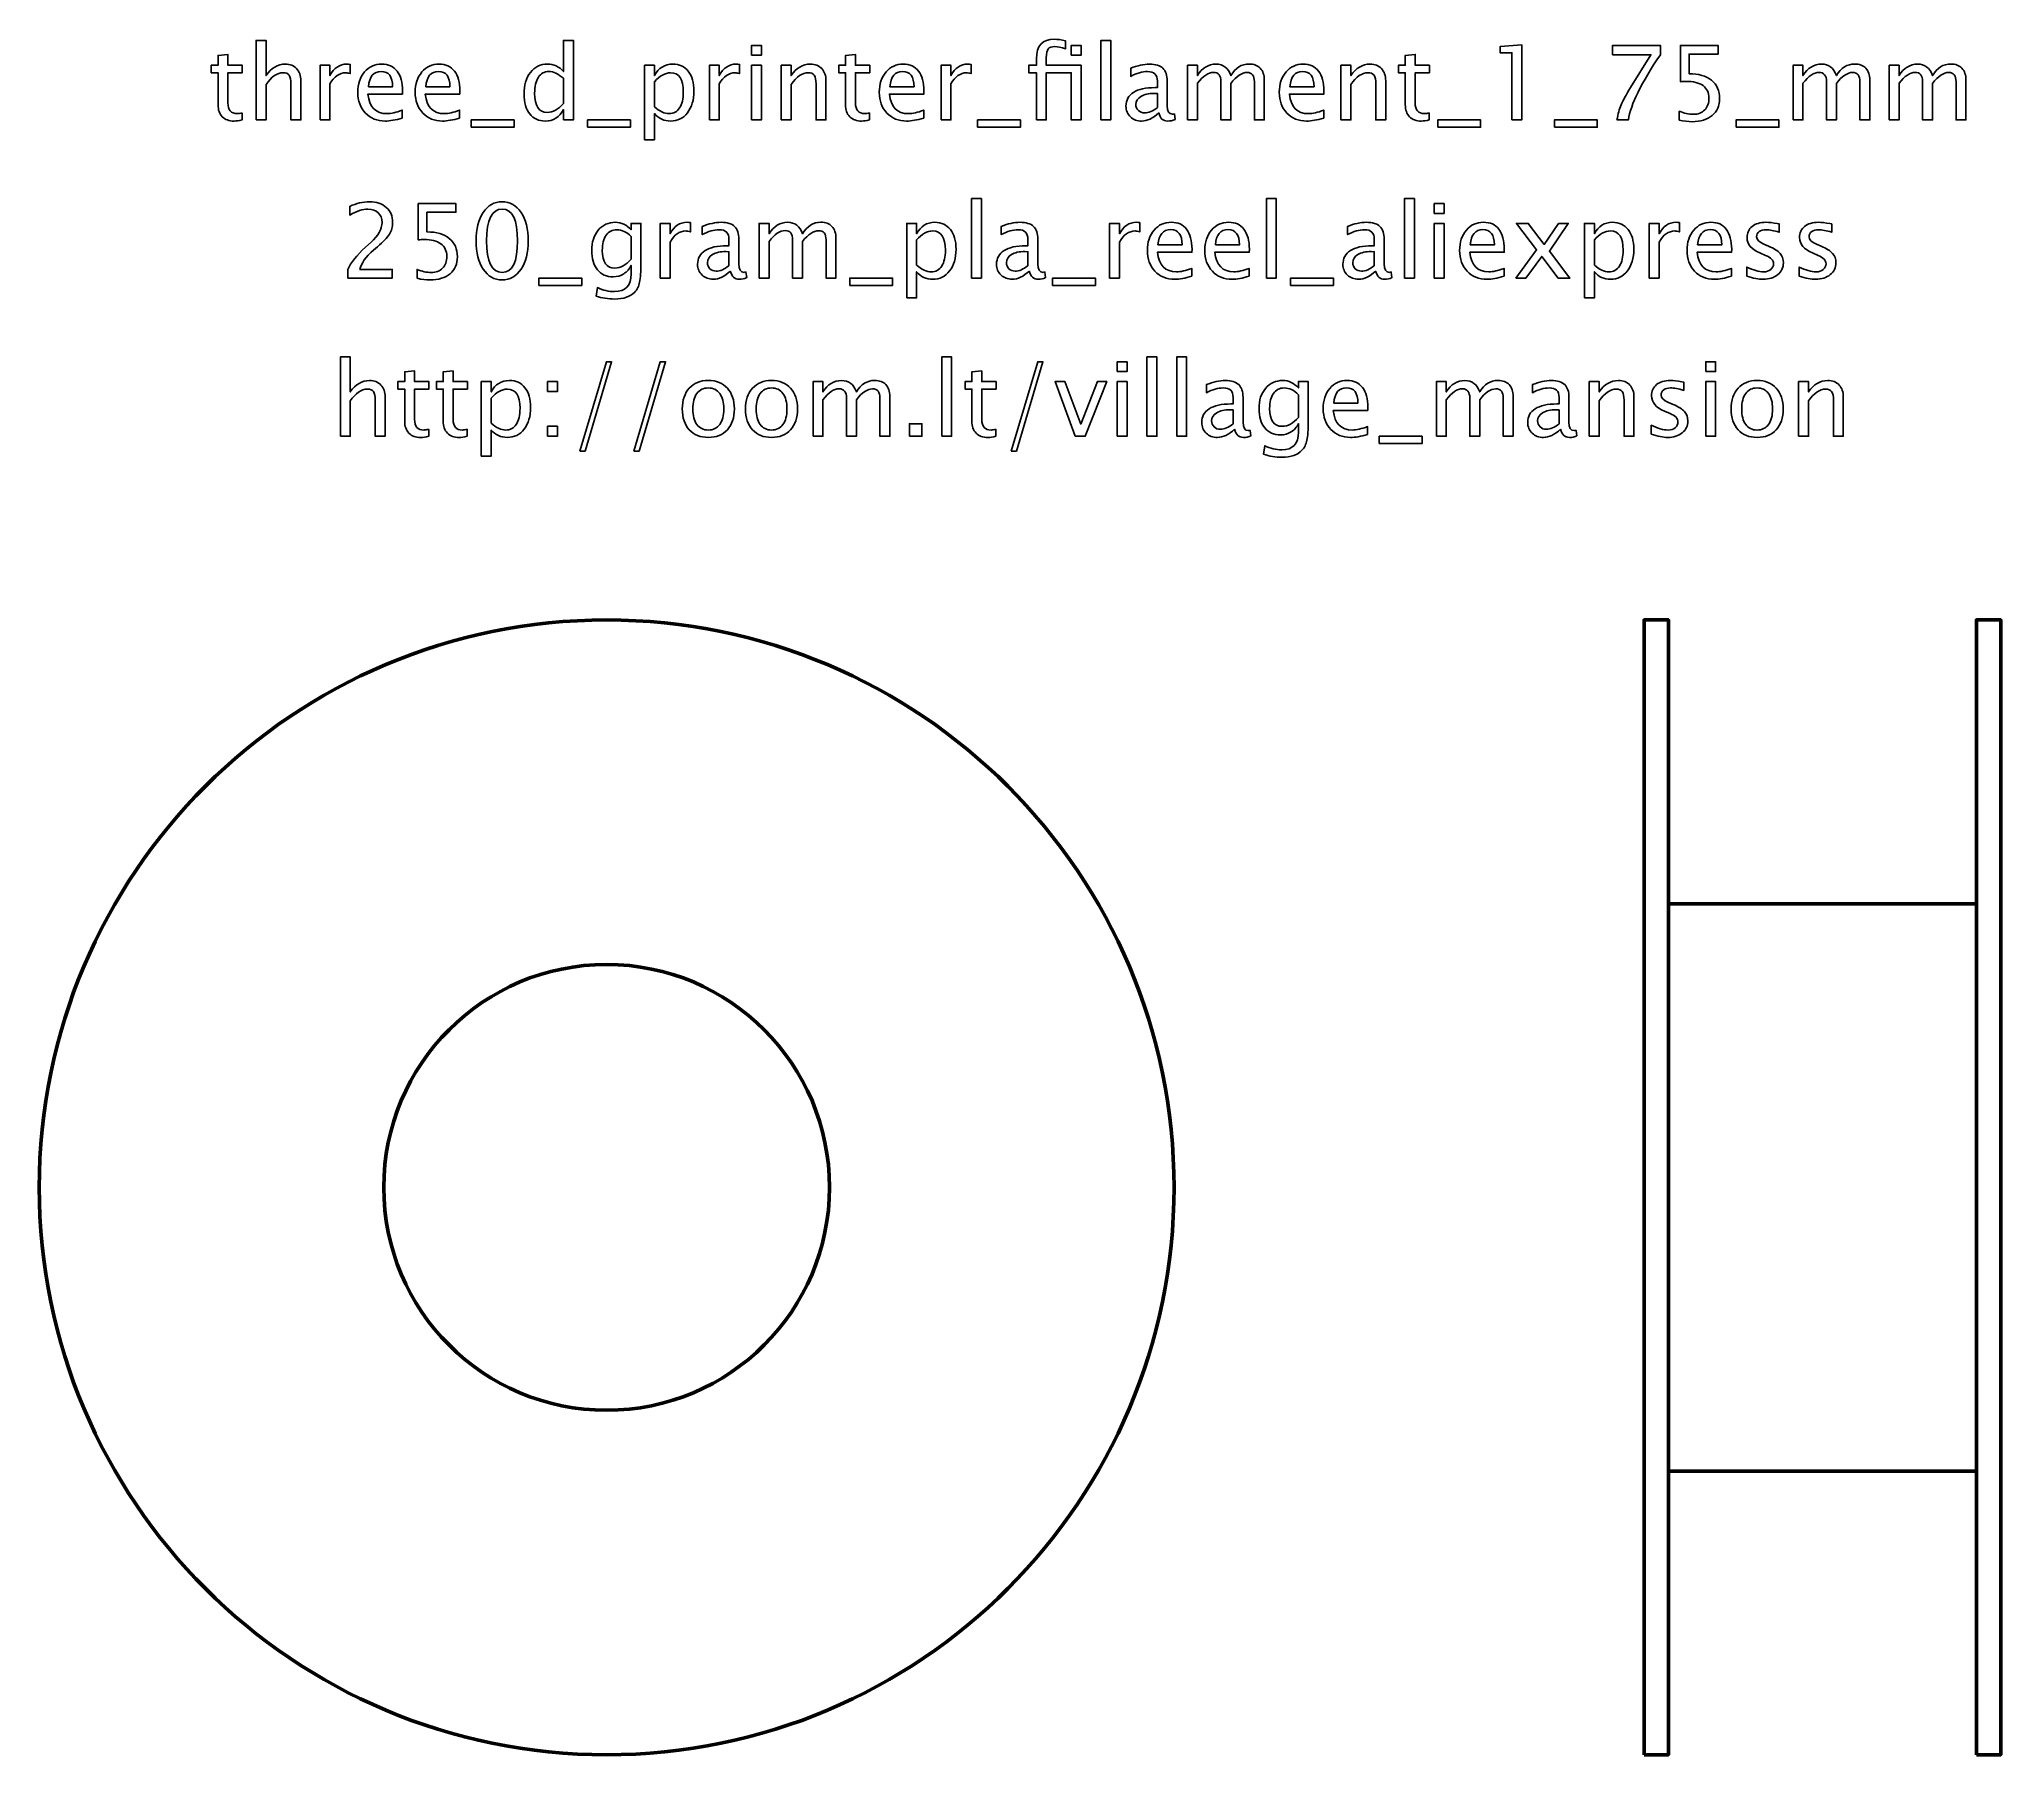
# Model space of a CAD drawing. Header units: centimetres. Extents: x -13 to 11.2, y -7 to 14.2.
import ezdxf

# ---------------------------------------------------------------- set-up
doc = ezdxf.new("R2010")
doc.units = ezdxf.units.CM
doc.header["$MEASUREMENT"] = 0
doc.layers.add('Layer 1', color=7, linetype='Continuous')

msp = doc.modelspace()

# ---------------------------------------------------------------- linework, layer by layer
at = {"layer": 'Layer 1', "lineweight": 53}
for points in [[(6.8, -7.00003), (7.1, -7.00003), (7.1, 6.99997), (6.8, 6.99997), (6.8, -7.00003)], [(10.9, -7.00003), (11.2, -7.00003), (11.2, 6.99997), (10.9, 6.99997), (10.9, -7.00003)], [(7.1, -3.50003), (10.9, -3.50003), (10.9, 3.49997), (7.1, 3.49997), (7.1, -3.50003)]]:
    msp.add_lwpolyline(points, close=True, dxfattribs=at)
for major_axis in [(0, 7), (0, 2.75)]:
    msp.add_ellipse((-6, 0), major_axis=major_axis, ratio=1, dxfattribs=at)
at = {"layer": 'Layer 1'}
for points, knots in [([(-10.32372, 13.17044), (-10.32372, 13.17044), (-10.32372, 14.14961), (-10.32372, 14.14961), (-10.32372, 14.14961), (-10.32372, 14.14961), (-10.2018, 14.14961), (-10.2018, 14.14961), (-10.2018, 14.14961), (-10.2018, 14.14961), (-10.2018, 13.71633), (-10.2018, 13.71633), (-10.2018, 13.71633), (-10.13724, 13.81052), (-10.05808, 13.85751), (-9.96452, 13.85751), (-9.96452, 13.85751), (-9.90568, 13.85751), (-9.8589, 13.8391), (-9.8244, 13.80205), (-9.8244, 13.80205), (-9.7899, 13.76522), (-9.77254, 13.71548), (-9.77254, 13.65325), (-9.77254, 13.65325), (-9.77254, 13.65325), (-9.77254, 13.17044), (-9.77254, 13.17044), (-9.77254, 13.17044), (-9.77254, 13.17044), (-9.89446, 13.17044), (-9.89446, 13.17044), (-9.89446, 13.17044), (-9.89446, 13.17044), (-9.89446, 13.61346), (-9.89446, 13.61346), (-9.89446, 13.61346), (-9.89446, 13.66341), (-9.90187, 13.69897), (-9.91647, 13.72014), (-9.91647, 13.72014), (-9.93129, 13.74152), (-9.95563, 13.7521), (-9.98971, 13.7521), (-9.98971, 13.7521), (-10.06464, 13.7521), (-10.13534, 13.70321), (-10.2018, 13.60542), (-10.2018, 13.60542), (-10.2018, 13.60542), (-10.2018, 13.17044), (-10.2018, 13.17044), (-10.2018, 13.17044), (-10.2018, 13.17044), (-10.32372, 13.17044), (-10.32372, 13.17044)], [0, 0, 0, 0, 0.06666667, 0.06666667, 0.06666667, 0.06666667, 0.13333333, 0.13333333, 0.13333333, 0.13333333, 0.2, 0.2, 0.2, 0.2, 0.26666667, 0.26666667, 0.26666667, 0.26666667, 0.33333333, 0.33333333, 0.33333333, 0.33333333, 0.4, 0.4, 0.4, 0.4, 0.46666667, 0.46666667, 0.46666667, 0.46666667, 0.53333333, 0.53333333, 0.53333333, 0.53333333, 0.6, 0.6, 0.6, 0.6, 0.66666667, 0.66666667, 0.66666667, 0.66666667, 0.73333333, 0.73333333, 0.73333333, 0.73333333, 0.8, 0.8, 0.8, 0.8, 0.86666667, 0.86666667, 0.86666667, 0.86666667, 1, 1, 1, 1]), ([(-6.53256, 13.17044), (-6.53256, 13.17044), (-6.53256, 13.29681), (-6.53256, 13.29681), (-6.53256, 13.29681), (-6.5823, 13.2024), (-6.65723, 13.1552), (-6.75735, 13.1552), (-6.75735, 13.1552), (-6.83863, 13.1552), (-6.90255, 13.18462), (-6.94912, 13.24368), (-6.94912, 13.24368), (-6.99569, 13.30273), (-7.01897, 13.38338), (-7.01897, 13.48561), (-7.01897, 13.48561), (-7.01897, 13.59737), (-6.99251, 13.68733), (-6.93981, 13.75549), (-6.93981, 13.75549), (-6.88689, 13.82343), (-6.81746, 13.85751), (-6.73131, 13.85751), (-6.73131, 13.85751), (-6.65152, 13.85751), (-6.58505, 13.82703), (-6.53256, 13.76586), (-6.53256, 13.76586), (-6.53256, 13.76586), (-6.53256, 14.14961), (-6.53256, 14.14961), (-6.53256, 14.14961), (-6.53256, 14.14961), (-6.41064, 14.14961), (-6.41064, 14.14961), (-6.41064, 14.14961), (-6.41064, 14.14961), (-6.41064, 13.17044), (-6.41064, 13.17044), (-6.41064, 13.17044), (-6.41064, 13.17044), (-6.53256, 13.17044), (-6.53256, 13.17044)], [0, 0, 0, 0, 0.08333333, 0.08333333, 0.08333333, 0.08333333, 0.16666667, 0.16666667, 0.16666667, 0.16666667, 0.25, 0.25, 0.25, 0.25, 0.33333333, 0.33333333, 0.33333333, 0.33333333, 0.41666667, 0.41666667, 0.41666667, 0.41666667, 0.5, 0.5, 0.5, 0.5, 0.58333333, 0.58333333, 0.58333333, 0.58333333, 0.66666667, 0.66666667, 0.66666667, 0.66666667, 0.75, 0.75, 0.75, 0.75, 0.83333333, 0.83333333, 0.83333333, 0.83333333, 1, 1, 1, 1]), ([(-4.21249, 13.96673), (-4.21249, 13.96673), (-4.21249, 14.08865), (-4.21249, 14.08865), (-4.21249, 14.08865), (-4.21249, 14.08865), (-4.09057, 14.08865), (-4.09057, 14.08865), (-4.09057, 14.08865), (-4.09057, 14.08865), (-4.09057, 13.96673), (-4.09057, 13.96673), (-4.09057, 13.96673), (-4.09057, 13.96673), (-4.21249, 13.96673), (-4.21249, 13.96673)], [0, 0, 0, 0, 0.2, 0.2, 0.2, 0.2, 0.4, 0.4, 0.4, 0.4, 0.6, 0.6, 0.6, 0.6, 1, 1, 1, 1]), ([(-0.69713, 13.17044), (-0.69713, 13.17044), (-0.69713, 13.7521), (-0.69713, 13.7521), (-0.69713, 13.7521), (-0.69713, 13.7521), (-0.79259, 13.7521), (-0.79259, 13.7521), (-0.79259, 13.7521), (-0.79259, 13.7521), (-0.79259, 13.84354), (-0.79259, 13.84354), (-0.79259, 13.84354), (-0.79259, 13.84354), (-0.69713, 13.84354), (-0.69713, 13.84354), (-0.69713, 13.84354), (-0.69713, 13.84354), (-0.69713, 13.92419), (-0.69713, 13.92419), (-0.69713, 13.92419), (-0.69713, 14.08463), (-0.62389, 14.16485), (-0.47742, 14.16485), (-0.47742, 14.16485), (-0.43636, 14.16485), (-0.38979, 14.15808), (-0.33772, 14.14453), (-0.33772, 14.14453), (-0.33772, 14.14453), (-0.33772, 14.04674), (-0.33772, 14.04674), (-0.33772, 14.04674), (-0.39296, 14.06452), (-0.4372, 14.07341), (-0.47043, 14.07341), (-0.47043, 14.07341), (-0.51086, 14.07341), (-0.53838, 14.06389), (-0.55298, 14.04462), (-0.55298, 14.04462), (-0.5678, 14.02536), (-0.57521, 13.98959), (-0.57521, 13.93731), (-0.57521, 13.93731), (-0.57521, 13.93731), (-0.57521, 13.84354), (-0.57521, 13.84354), (-0.57521, 13.84354), (-0.57521, 13.84354), (-0.14595, 13.84354), (-0.14595, 13.84354), (-0.14595, 13.84354), (-0.14595, 13.84354), (-0.14595, 13.17044), (-0.14595, 13.17044), (-0.14595, 13.17044), (-0.14595, 13.17044), (-0.26787, 13.17044), (-0.26787, 13.17044), (-0.26787, 13.17044), (-0.26787, 13.17044), (-0.26787, 13.7521), (-0.26787, 13.7521), (-0.26787, 13.7521), (-0.26787, 13.7521), (-0.57521, 13.7521), (-0.57521, 13.7521), (-0.57521, 13.7521), (-0.57521, 13.7521), (-0.57521, 13.17044), (-0.57521, 13.17044), (-0.57521, 13.17044), (-0.57521, 13.17044), (-0.69713, 13.17044), (-0.69713, 13.17044)], [0, 0, 0, 0, 0.05, 0.05, 0.05, 0.05, 0.1, 0.1, 0.1, 0.1, 0.15, 0.15, 0.15, 0.15, 0.2, 0.2, 0.2, 0.2, 0.25, 0.25, 0.25, 0.25, 0.3, 0.3, 0.3, 0.3, 0.35, 0.35, 0.35, 0.35, 0.4, 0.4, 0.4, 0.4, 0.45, 0.45, 0.45, 0.45, 0.5, 0.5, 0.5, 0.5, 0.55, 0.55, 0.55, 0.55, 0.6, 0.6, 0.6, 0.6, 0.65, 0.65, 0.65, 0.65, 0.7, 0.7, 0.7, 0.7, 0.75, 0.75, 0.75, 0.75, 0.8, 0.8, 0.8, 0.8, 0.85, 0.85, 0.85, 0.85, 0.9, 0.9, 0.9, 0.9, 1, 1, 1, 1]), ([(-0.26787, 13.96673), (-0.26787, 13.96673), (-0.26787, 14.08865), (-0.26787, 14.08865), (-0.26787, 14.08865), (-0.26787, 14.08865), (-0.14595, 14.08865), (-0.14595, 14.08865), (-0.14595, 14.08865), (-0.14595, 14.08865), (-0.14595, 13.96673), (-0.14595, 13.96673), (-0.14595, 13.96673), (-0.14595, 13.96673), (-0.26787, 13.96673), (-0.26787, 13.96673)], [0, 0, 0, 0, 0.2, 0.2, 0.2, 0.2, 0.4, 0.4, 0.4, 0.4, 0.6, 0.6, 0.6, 0.6, 1, 1, 1, 1]), ([(0.09853, 13.17044), (0.09853, 13.17044), (0.09853, 14.14961), (0.09853, 14.14961), (0.09853, 14.14961), (0.09853, 14.14961), (0.22045, 14.14961), (0.22045, 14.14961), (0.22045, 14.14961), (0.22045, 14.14961), (0.22045, 13.17044), (0.22045, 13.17044), (0.22045, 13.17044), (0.22045, 13.17044), (0.09853, 13.17044), (0.09853, 13.17044)], [0, 0, 0, 0, 0.2, 0.2, 0.2, 0.2, 0.4, 0.4, 0.4, 0.4, 0.6, 0.6, 0.6, 0.6, 1, 1, 1, 1]), ([(5.16922, 13.17044), (5.16922, 13.17044), (5.16922, 13.99721), (5.16922, 13.99721), (5.16922, 13.99721), (5.16922, 13.99721), (5.02317, 13.99721), (5.02317, 13.99721), (5.02317, 13.99721), (5.02317, 13.99721), (5.02317, 14.07341), (5.02317, 14.07341), (5.02317, 14.07341), (5.02317, 14.07341), (5.29114, 14.09627), (5.29114, 14.09627), (5.29114, 14.09627), (5.29114, 14.09627), (5.29114, 13.17044), (5.29114, 13.17044), (5.29114, 13.17044), (5.29114, 13.17044), (5.16922, 13.17044), (5.16922, 13.17044)], [0, 0, 0, 0, 0.14285714, 0.14285714, 0.14285714, 0.14285714, 0.28571429, 0.28571429, 0.28571429, 0.28571429, 0.42857143, 0.42857143, 0.42857143, 0.42857143, 0.57142857, 0.57142857, 0.57142857, 0.57142857, 0.71428571, 0.71428571, 0.71428571, 0.71428571, 1, 1, 1, 1]), ([(6.46504, 13.17044), (6.47689, 13.24198), (6.49404, 13.304), (6.51605, 13.35607), (6.51605, 13.35607), (6.53807, 13.40814), (6.57722, 13.4799), (6.6331, 13.57091), (6.6331, 13.57091), (6.6331, 13.57091), (6.88287, 13.97435), (6.88287, 13.97435), (6.88287, 13.97435), (6.88287, 13.97435), (6.4117, 13.97435), (6.4117, 13.97435), (6.4117, 13.97435), (6.4117, 13.97435), (6.4117, 14.08865), (6.4117, 14.08865), (6.4117, 14.08865), (6.4117, 14.08865), (7.00098, 14.08865), (7.00098, 14.08865), (7.00098, 14.08865), (7.00098, 14.08865), (7.00098, 13.97435), (7.00098, 13.97435), (7.00098, 13.97435), (6.76582, 13.62722), (6.63416, 13.35925), (6.60601, 13.17044), (6.60601, 13.17044), (6.60601, 13.17044), (6.46504, 13.17044), (6.46504, 13.17044)], [0, 0, 0, 0, 0.1, 0.1, 0.1, 0.1, 0.2, 0.2, 0.2, 0.2, 0.3, 0.3, 0.3, 0.3, 0.4, 0.4, 0.4, 0.4, 0.5, 0.5, 0.5, 0.5, 0.6, 0.6, 0.6, 0.6, 0.7, 0.7, 0.7, 0.7, 0.8, 0.8, 0.8, 0.8, 1, 1, 1, 1]), ([(7.23254, 13.16663), (7.23254, 13.16663), (7.23254, 13.27585), (7.23254, 13.27585), (7.23254, 13.27585), (7.29329, 13.2513), (7.35086, 13.23902), (7.4059, 13.23902), (7.4059, 13.23902), (7.46601, 13.23902), (7.51342, 13.2568), (7.54792, 13.29236), (7.54792, 13.29236), (7.58243, 13.32792), (7.59957, 13.37682), (7.59957, 13.43905), (7.59957, 13.43905), (7.59957, 13.50593), (7.57523, 13.55716), (7.52655, 13.5925), (7.52655, 13.5925), (7.47786, 13.62785), (7.40738, 13.64542), (7.3153, 13.64542), (7.3153, 13.64542), (7.29392, 13.64542), (7.27128, 13.64394), (7.24778, 13.64098), (7.24778, 13.64098), (7.24778, 13.64098), (7.24778, 14.08865), (7.24778, 14.08865), (7.24778, 14.08865), (7.24778, 14.08865), (7.7126, 14.08865), (7.7126, 14.08865), (7.7126, 14.08865), (7.7126, 14.08865), (7.7126, 13.98197), (7.7126, 13.98197), (7.7126, 13.98197), (7.7126, 13.98197), (7.35446, 13.98197), (7.35446, 13.98197), (7.35446, 13.98197), (7.35446, 13.98197), (7.35446, 13.7394), (7.35446, 13.7394), (7.35446, 13.7394), (7.47257, 13.7394), (7.56465, 13.71231), (7.6309, 13.65812), (7.6309, 13.65812), (7.69715, 13.60415), (7.73038, 13.52922), (7.73038, 13.43333), (7.73038, 13.43333), (7.73038, 13.34401), (7.70032, 13.27416), (7.64021, 13.22357), (7.64021, 13.22357), (7.5801, 13.17298), (7.49712, 13.14758), (7.39129, 13.14758), (7.39129, 13.14758), (7.34409, 13.14758), (7.29117, 13.15393), (7.23254, 13.16663)], [0, 0, 0, 0, 0.05555556, 0.05555556, 0.05555556, 0.05555556, 0.11111111, 0.11111111, 0.11111111, 0.11111111, 0.16666667, 0.16666667, 0.16666667, 0.16666667, 0.22222222, 0.22222222, 0.22222222, 0.22222222, 0.27777778, 0.27777778, 0.27777778, 0.27777778, 0.33333333, 0.33333333, 0.33333333, 0.33333333, 0.38888889, 0.38888889, 0.38888889, 0.38888889, 0.44444444, 0.44444444, 0.44444444, 0.44444444, 0.5, 0.5, 0.5, 0.5, 0.55555556, 0.55555556, 0.55555556, 0.55555556, 0.61111111, 0.61111111, 0.61111111, 0.61111111, 0.66666667, 0.66666667, 0.66666667, 0.66666667, 0.72222222, 0.72222222, 0.72222222, 0.72222222, 0.77777778, 0.77777778, 0.77777778, 0.77777778, 0.83333333, 0.83333333, 0.83333333, 0.83333333, 0.88888889, 0.88888889, 0.88888889, 0.88888889, 1, 1, 1, 1]), ([(-10.49771, 13.17065), (-10.53539, 13.16028), (-10.56819, 13.1552), (-10.59592, 13.1552), (-10.59592, 13.1552), (-10.65815, 13.1552), (-10.70662, 13.17298), (-10.74134, 13.20854), (-10.74134, 13.20854), (-10.77626, 13.2441), (-10.79362, 13.29342), (-10.79362, 13.35671), (-10.79362, 13.35671), (-10.79362, 13.35671), (-10.79362, 13.7521), (-10.79362, 13.7521), (-10.79362, 13.7521), (-10.79362, 13.7521), (-10.87786, 13.7521), (-10.87786, 13.7521), (-10.87786, 13.7521), (-10.87786, 13.7521), (-10.87786, 13.84354), (-10.87786, 13.84354), (-10.87786, 13.84354), (-10.87786, 13.84354), (-10.79362, 13.84354), (-10.79362, 13.84354), (-10.79362, 13.84354), (-10.79362, 13.84354), (-10.79362, 13.96525), (-10.79362, 13.96525), (-10.79362, 13.96525), (-10.79362, 13.96525), (-10.6717, 13.97689), (-10.6717, 13.97689), (-10.6717, 13.97689), (-10.6717, 13.97689), (-10.6717, 13.84354), (-10.6717, 13.84354), (-10.6717, 13.84354), (-10.6717, 13.84354), (-10.49517, 13.84354), (-10.49517, 13.84354), (-10.49517, 13.84354), (-10.49517, 13.84354), (-10.49517, 13.7521), (-10.49517, 13.7521), (-10.49517, 13.7521), (-10.49517, 13.7521), (-10.6717, 13.7521), (-10.6717, 13.7521), (-10.6717, 13.7521), (-10.6717, 13.7521), (-10.6717, 13.37872), (-10.6717, 13.37872), (-10.6717, 13.37872), (-10.6717, 13.29067), (-10.63339, 13.24664), (-10.55698, 13.24664), (-10.55698, 13.24664), (-10.54068, 13.24664), (-10.52099, 13.24939), (-10.49771, 13.25468), (-10.49771, 13.25468), (-10.49771, 13.25468), (-10.49771, 13.17065), (-10.49771, 13.17065)], [0, 0, 0, 0, 0.05555556, 0.05555556, 0.05555556, 0.05555556, 0.11111111, 0.11111111, 0.11111111, 0.11111111, 0.16666667, 0.16666667, 0.16666667, 0.16666667, 0.22222222, 0.22222222, 0.22222222, 0.22222222, 0.27777778, 0.27777778, 0.27777778, 0.27777778, 0.33333333, 0.33333333, 0.33333333, 0.33333333, 0.38888889, 0.38888889, 0.38888889, 0.38888889, 0.44444444, 0.44444444, 0.44444444, 0.44444444, 0.5, 0.5, 0.5, 0.5, 0.55555556, 0.55555556, 0.55555556, 0.55555556, 0.61111111, 0.61111111, 0.61111111, 0.61111111, 0.66666667, 0.66666667, 0.66666667, 0.66666667, 0.72222222, 0.72222222, 0.72222222, 0.72222222, 0.77777778, 0.77777778, 0.77777778, 0.77777778, 0.83333333, 0.83333333, 0.83333333, 0.83333333, 0.88888889, 0.88888889, 0.88888889, 0.88888889, 1, 1, 1, 1]), ([(-9.53547, 13.17044), (-9.53547, 13.17044), (-9.53547, 13.84354), (-9.53547, 13.84354), (-9.53547, 13.84354), (-9.53547, 13.84354), (-9.41355, 13.84354), (-9.41355, 13.84354), (-9.41355, 13.84354), (-9.41355, 13.84354), (-9.41355, 13.71633), (-9.41355, 13.71633), (-9.41355, 13.71633), (-9.36508, 13.81052), (-9.2948, 13.85751), (-9.20252, 13.85751), (-9.20252, 13.85751), (-9.19003, 13.85751), (-9.17691, 13.85645), (-9.16336, 13.85434), (-9.16336, 13.85434), (-9.16336, 13.85434), (-9.16336, 13.74025), (-9.16336, 13.74025), (-9.16336, 13.74025), (-9.18453, 13.74723), (-9.20315, 13.75083), (-9.21924, 13.75083), (-9.21924, 13.75083), (-9.29671, 13.75083), (-9.36148, 13.70511), (-9.41355, 13.61346), (-9.41355, 13.61346), (-9.41355, 13.61346), (-9.41355, 13.17044), (-9.41355, 13.17044), (-9.41355, 13.17044), (-9.41355, 13.17044), (-9.53547, 13.17044), (-9.53547, 13.17044)], [0, 0, 0, 0, 0.09090909, 0.09090909, 0.09090909, 0.09090909, 0.18181818, 0.18181818, 0.18181818, 0.18181818, 0.27272727, 0.27272727, 0.27272727, 0.27272727, 0.36363636, 0.36363636, 0.36363636, 0.36363636, 0.45454545, 0.45454545, 0.45454545, 0.45454545, 0.54545455, 0.54545455, 0.54545455, 0.54545455, 0.63636364, 0.63636364, 0.63636364, 0.63636364, 0.72727273, 0.72727273, 0.72727273, 0.72727273, 0.81818182, 0.81818182, 0.81818182, 0.81818182, 1, 1, 1, 1]), ([(-8.5218, 13.19203), (-8.60371, 13.16748), (-8.67378, 13.1552), (-8.7322, 13.1552), (-8.7322, 13.1552), (-8.83189, 13.1552), (-8.91296, 13.18822), (-8.9754, 13.25405), (-8.9754, 13.25405), (-9.03784, 13.31988), (-9.06917, 13.40518), (-9.06917, 13.51017), (-9.06917, 13.51017), (-9.06917, 13.61198), (-9.04165, 13.69559), (-8.98641, 13.76099), (-8.98641, 13.76099), (-8.93116, 13.82618), (-8.86047, 13.85878), (-8.77432, 13.85878), (-8.77432, 13.85878), (-8.69283, 13.85878), (-8.62975, 13.82978), (-8.5853, 13.77179), (-8.5853, 13.77179), (-8.54085, 13.71379), (-8.51862, 13.63166), (-8.51862, 13.52519), (-8.51862, 13.52519), (-8.51862, 13.52519), (-8.51926, 13.48794), (-8.51926, 13.48794), (-8.51926, 13.48794), (-8.51926, 13.48794), (-8.94471, 13.48794), (-8.94471, 13.48794), (-8.94471, 13.48794), (-8.92693, 13.32707), (-8.8484, 13.24664), (-8.70934, 13.24664), (-8.70934, 13.24664), (-8.65832, 13.24664), (-8.59588, 13.26103), (-8.5218, 13.28982), (-8.5218, 13.28982), (-8.5218, 13.28982), (-8.5218, 13.19203), (-8.5218, 13.19203)], [0, 0, 0, 0, 0.07692308, 0.07692308, 0.07692308, 0.07692308, 0.15384615, 0.15384615, 0.15384615, 0.15384615, 0.23076923, 0.23076923, 0.23076923, 0.23076923, 0.30769231, 0.30769231, 0.30769231, 0.30769231, 0.38461538, 0.38461538, 0.38461538, 0.38461538, 0.46153846, 0.46153846, 0.46153846, 0.46153846, 0.53846154, 0.53846154, 0.53846154, 0.53846154, 0.61538462, 0.61538462, 0.61538462, 0.61538462, 0.69230769, 0.69230769, 0.69230769, 0.69230769, 0.76923077, 0.76923077, 0.76923077, 0.76923077, 0.84615385, 0.84615385, 0.84615385, 0.84615385, 1, 1, 1, 1]), ([(-7.8142, 13.19203), (-7.89611, 13.16748), (-7.96618, 13.1552), (-8.0246, 13.1552), (-8.0246, 13.1552), (-8.12429, 13.1552), (-8.20536, 13.18822), (-8.2678, 13.25405), (-8.2678, 13.25405), (-8.33024, 13.31988), (-8.36157, 13.40518), (-8.36157, 13.51017), (-8.36157, 13.51017), (-8.36157, 13.61198), (-8.33405, 13.69559), (-8.27881, 13.76099), (-8.27881, 13.76099), (-8.22356, 13.82618), (-8.15287, 13.85878), (-8.06672, 13.85878), (-8.06672, 13.85878), (-7.98523, 13.85878), (-7.92215, 13.82978), (-7.8777, 13.77179), (-7.8777, 13.77179), (-7.83325, 13.71379), (-7.81102, 13.63166), (-7.81102, 13.52519), (-7.81102, 13.52519), (-7.81102, 13.52519), (-7.81166, 13.48794), (-7.81166, 13.48794), (-7.81166, 13.48794), (-7.81166, 13.48794), (-8.23711, 13.48794), (-8.23711, 13.48794), (-8.23711, 13.48794), (-8.21933, 13.32707), (-8.1408, 13.24664), (-8.00174, 13.24664), (-8.00174, 13.24664), (-7.95072, 13.24664), (-7.88828, 13.26103), (-7.8142, 13.28982), (-7.8142, 13.28982), (-7.8142, 13.28982), (-7.8142, 13.19203), (-7.8142, 13.19203)], [0, 0, 0, 0, 0.07692308, 0.07692308, 0.07692308, 0.07692308, 0.15384615, 0.15384615, 0.15384615, 0.15384615, 0.23076923, 0.23076923, 0.23076923, 0.23076923, 0.30769231, 0.30769231, 0.30769231, 0.30769231, 0.38461538, 0.38461538, 0.38461538, 0.38461538, 0.46153846, 0.46153846, 0.46153846, 0.46153846, 0.53846154, 0.53846154, 0.53846154, 0.53846154, 0.61538462, 0.61538462, 0.61538462, 0.61538462, 0.69230769, 0.69230769, 0.69230769, 0.69230769, 0.76923077, 0.76923077, 0.76923077, 0.76923077, 0.84615385, 0.84615385, 0.84615385, 0.84615385, 1, 1, 1, 1]), ([(-5.53138, 12.92533), (-5.53138, 12.92533), (-5.53138, 13.84354), (-5.53138, 13.84354), (-5.53138, 13.84354), (-5.53138, 13.84354), (-5.40946, 13.84354), (-5.40946, 13.84354), (-5.40946, 13.84354), (-5.40946, 13.84354), (-5.40946, 13.71633), (-5.40946, 13.71633), (-5.40946, 13.71633), (-5.35951, 13.81052), (-5.28436, 13.85751), (-5.18425, 13.85751), (-5.18425, 13.85751), (-5.10318, 13.85751), (-5.03947, 13.82809), (-4.9929, 13.76903), (-4.9929, 13.76903), (-4.94633, 13.70998), (-4.92305, 13.62933), (-4.92305, 13.5271), (-4.92305, 13.5271), (-4.92305, 13.41576), (-4.94951, 13.3258), (-5.00221, 13.25765), (-5.00221, 13.25765), (-5.05492, 13.18928), (-5.12434, 13.1552), (-5.21028, 13.1552), (-5.21028, 13.1552), (-5.29008, 13.1552), (-5.35654, 13.18568), (-5.40946, 13.24685), (-5.40946, 13.24685), (-5.40946, 13.24685), (-5.40946, 12.92533), (-5.40946, 12.92533), (-5.40946, 12.92533), (-5.40946, 12.92533), (-5.53138, 12.92533), (-5.53138, 12.92533)], [0, 0, 0, 0, 0.08333333, 0.08333333, 0.08333333, 0.08333333, 0.16666667, 0.16666667, 0.16666667, 0.16666667, 0.25, 0.25, 0.25, 0.25, 0.33333333, 0.33333333, 0.33333333, 0.33333333, 0.41666667, 0.41666667, 0.41666667, 0.41666667, 0.5, 0.5, 0.5, 0.5, 0.58333333, 0.58333333, 0.58333333, 0.58333333, 0.66666667, 0.66666667, 0.66666667, 0.66666667, 0.75, 0.75, 0.75, 0.75, 0.83333333, 0.83333333, 0.83333333, 0.83333333, 1, 1, 1, 1]), ([(-4.73213, 13.17044), (-4.73213, 13.17044), (-4.73213, 13.84354), (-4.73213, 13.84354), (-4.73213, 13.84354), (-4.73213, 13.84354), (-4.61021, 13.84354), (-4.61021, 13.84354), (-4.61021, 13.84354), (-4.61021, 13.84354), (-4.61021, 13.71633), (-4.61021, 13.71633), (-4.61021, 13.71633), (-4.56174, 13.81052), (-4.49146, 13.85751), (-4.39918, 13.85751), (-4.39918, 13.85751), (-4.38669, 13.85751), (-4.37357, 13.85645), (-4.36002, 13.85434), (-4.36002, 13.85434), (-4.36002, 13.85434), (-4.36002, 13.74025), (-4.36002, 13.74025), (-4.36002, 13.74025), (-4.38119, 13.74723), (-4.39981, 13.75083), (-4.4159, 13.75083), (-4.4159, 13.75083), (-4.49337, 13.75083), (-4.55814, 13.70511), (-4.61021, 13.61346), (-4.61021, 13.61346), (-4.61021, 13.61346), (-4.61021, 13.17044), (-4.61021, 13.17044), (-4.61021, 13.17044), (-4.61021, 13.17044), (-4.73213, 13.17044), (-4.73213, 13.17044)], [0, 0, 0, 0, 0.09090909, 0.09090909, 0.09090909, 0.09090909, 0.18181818, 0.18181818, 0.18181818, 0.18181818, 0.27272727, 0.27272727, 0.27272727, 0.27272727, 0.36363636, 0.36363636, 0.36363636, 0.36363636, 0.45454545, 0.45454545, 0.45454545, 0.45454545, 0.54545455, 0.54545455, 0.54545455, 0.54545455, 0.63636364, 0.63636364, 0.63636364, 0.63636364, 0.72727273, 0.72727273, 0.72727273, 0.72727273, 0.81818182, 0.81818182, 0.81818182, 0.81818182, 1, 1, 1, 1]), ([(-4.21249, 13.17044), (-4.21249, 13.17044), (-4.21249, 13.84354), (-4.21249, 13.84354), (-4.21249, 13.84354), (-4.21249, 13.84354), (-4.09057, 13.84354), (-4.09057, 13.84354), (-4.09057, 13.84354), (-4.09057, 13.84354), (-4.09057, 13.17044), (-4.09057, 13.17044), (-4.09057, 13.17044), (-4.09057, 13.17044), (-4.21249, 13.17044), (-4.21249, 13.17044)], [0, 0, 0, 0, 0.2, 0.2, 0.2, 0.2, 0.4, 0.4, 0.4, 0.4, 0.6, 0.6, 0.6, 0.6, 1, 1, 1, 1]), ([(-3.84546, 13.17044), (-3.84546, 13.17044), (-3.84546, 13.84354), (-3.84546, 13.84354), (-3.84546, 13.84354), (-3.84546, 13.84354), (-3.72354, 13.84354), (-3.72354, 13.84354), (-3.72354, 13.84354), (-3.72354, 13.84354), (-3.72354, 13.71633), (-3.72354, 13.71633), (-3.72354, 13.71633), (-3.65898, 13.81052), (-3.57982, 13.85751), (-3.48626, 13.85751), (-3.48626, 13.85751), (-3.42742, 13.85751), (-3.38064, 13.8391), (-3.34614, 13.80205), (-3.34614, 13.80205), (-3.31164, 13.76522), (-3.29428, 13.71548), (-3.29428, 13.65325), (-3.29428, 13.65325), (-3.29428, 13.65325), (-3.29428, 13.17044), (-3.29428, 13.17044), (-3.29428, 13.17044), (-3.29428, 13.17044), (-3.4162, 13.17044), (-3.4162, 13.17044), (-3.4162, 13.17044), (-3.4162, 13.17044), (-3.4162, 13.61346), (-3.4162, 13.61346), (-3.4162, 13.61346), (-3.4162, 13.66341), (-3.42361, 13.69897), (-3.43821, 13.72014), (-3.43821, 13.72014), (-3.45303, 13.74152), (-3.47737, 13.7521), (-3.51145, 13.7521), (-3.51145, 13.7521), (-3.58638, 13.7521), (-3.65708, 13.70321), (-3.72354, 13.60542), (-3.72354, 13.60542), (-3.72354, 13.60542), (-3.72354, 13.17044), (-3.72354, 13.17044), (-3.72354, 13.17044), (-3.72354, 13.17044), (-3.84546, 13.17044), (-3.84546, 13.17044)], [0, 0, 0, 0, 0.06666667, 0.06666667, 0.06666667, 0.06666667, 0.13333333, 0.13333333, 0.13333333, 0.13333333, 0.2, 0.2, 0.2, 0.2, 0.26666667, 0.26666667, 0.26666667, 0.26666667, 0.33333333, 0.33333333, 0.33333333, 0.33333333, 0.4, 0.4, 0.4, 0.4, 0.46666667, 0.46666667, 0.46666667, 0.46666667, 0.53333333, 0.53333333, 0.53333333, 0.53333333, 0.6, 0.6, 0.6, 0.6, 0.66666667, 0.66666667, 0.66666667, 0.66666667, 0.73333333, 0.73333333, 0.73333333, 0.73333333, 0.8, 0.8, 0.8, 0.8, 0.86666667, 0.86666667, 0.86666667, 0.86666667, 1, 1, 1, 1]), ([(-2.75622, 13.17065), (-2.7939, 13.16028), (-2.8267, 13.1552), (-2.85443, 13.1552), (-2.85443, 13.1552), (-2.91666, 13.1552), (-2.96513, 13.17298), (-2.99985, 13.20854), (-2.99985, 13.20854), (-3.03477, 13.2441), (-3.05213, 13.29342), (-3.05213, 13.35671), (-3.05213, 13.35671), (-3.05213, 13.35671), (-3.05213, 13.7521), (-3.05213, 13.7521), (-3.05213, 13.7521), (-3.05213, 13.7521), (-3.13637, 13.7521), (-3.13637, 13.7521), (-3.13637, 13.7521), (-3.13637, 13.7521), (-3.13637, 13.84354), (-3.13637, 13.84354), (-3.13637, 13.84354), (-3.13637, 13.84354), (-3.05213, 13.84354), (-3.05213, 13.84354), (-3.05213, 13.84354), (-3.05213, 13.84354), (-3.05213, 13.96525), (-3.05213, 13.96525), (-3.05213, 13.96525), (-3.05213, 13.96525), (-2.93021, 13.97689), (-2.93021, 13.97689), (-2.93021, 13.97689), (-2.93021, 13.97689), (-2.93021, 13.84354), (-2.93021, 13.84354), (-2.93021, 13.84354), (-2.93021, 13.84354), (-2.75368, 13.84354), (-2.75368, 13.84354), (-2.75368, 13.84354), (-2.75368, 13.84354), (-2.75368, 13.7521), (-2.75368, 13.7521), (-2.75368, 13.7521), (-2.75368, 13.7521), (-2.93021, 13.7521), (-2.93021, 13.7521), (-2.93021, 13.7521), (-2.93021, 13.7521), (-2.93021, 13.37872), (-2.93021, 13.37872), (-2.93021, 13.37872), (-2.93021, 13.29067), (-2.8919, 13.24664), (-2.81549, 13.24664), (-2.81549, 13.24664), (-2.79919, 13.24664), (-2.7795, 13.24939), (-2.75622, 13.25468), (-2.75622, 13.25468), (-2.75622, 13.25468), (-2.75622, 13.17065), (-2.75622, 13.17065)], [0, 0, 0, 0, 0.05555556, 0.05555556, 0.05555556, 0.05555556, 0.11111111, 0.11111111, 0.11111111, 0.11111111, 0.16666667, 0.16666667, 0.16666667, 0.16666667, 0.22222222, 0.22222222, 0.22222222, 0.22222222, 0.27777778, 0.27777778, 0.27777778, 0.27777778, 0.33333333, 0.33333333, 0.33333333, 0.33333333, 0.38888889, 0.38888889, 0.38888889, 0.38888889, 0.44444444, 0.44444444, 0.44444444, 0.44444444, 0.5, 0.5, 0.5, 0.5, 0.55555556, 0.55555556, 0.55555556, 0.55555556, 0.61111111, 0.61111111, 0.61111111, 0.61111111, 0.66666667, 0.66666667, 0.66666667, 0.66666667, 0.72222222, 0.72222222, 0.72222222, 0.72222222, 0.77777778, 0.77777778, 0.77777778, 0.77777778, 0.83333333, 0.83333333, 0.83333333, 0.83333333, 0.88888889, 0.88888889, 0.88888889, 0.88888889, 1, 1, 1, 1]), ([(-2.0882, 13.19203), (-2.17011, 13.16748), (-2.24018, 13.1552), (-2.2986, 13.1552), (-2.2986, 13.1552), (-2.39829, 13.1552), (-2.47936, 13.18822), (-2.5418, 13.25405), (-2.5418, 13.25405), (-2.60424, 13.31988), (-2.63557, 13.40518), (-2.63557, 13.51017), (-2.63557, 13.51017), (-2.63557, 13.61198), (-2.60805, 13.69559), (-2.55281, 13.76099), (-2.55281, 13.76099), (-2.49756, 13.82618), (-2.42687, 13.85878), (-2.34072, 13.85878), (-2.34072, 13.85878), (-2.25923, 13.85878), (-2.19615, 13.82978), (-2.1517, 13.77179), (-2.1517, 13.77179), (-2.10725, 13.71379), (-2.08502, 13.63166), (-2.08502, 13.52519), (-2.08502, 13.52519), (-2.08502, 13.52519), (-2.08566, 13.48794), (-2.08566, 13.48794), (-2.08566, 13.48794), (-2.08566, 13.48794), (-2.51111, 13.48794), (-2.51111, 13.48794), (-2.51111, 13.48794), (-2.49333, 13.32707), (-2.4148, 13.24664), (-2.27574, 13.24664), (-2.27574, 13.24664), (-2.22472, 13.24664), (-2.16228, 13.26103), (-2.0882, 13.28982), (-2.0882, 13.28982), (-2.0882, 13.28982), (-2.0882, 13.19203), (-2.0882, 13.19203)], [0, 0, 0, 0, 0.07692308, 0.07692308, 0.07692308, 0.07692308, 0.15384615, 0.15384615, 0.15384615, 0.15384615, 0.23076923, 0.23076923, 0.23076923, 0.23076923, 0.30769231, 0.30769231, 0.30769231, 0.30769231, 0.38461538, 0.38461538, 0.38461538, 0.38461538, 0.46153846, 0.46153846, 0.46153846, 0.46153846, 0.53846154, 0.53846154, 0.53846154, 0.53846154, 0.61538462, 0.61538462, 0.61538462, 0.61538462, 0.69230769, 0.69230769, 0.69230769, 0.69230769, 0.76923077, 0.76923077, 0.76923077, 0.76923077, 0.84615385, 0.84615385, 0.84615385, 0.84615385, 1, 1, 1, 1]), ([(-1.87463, 13.17044), (-1.87463, 13.17044), (-1.87463, 13.84354), (-1.87463, 13.84354), (-1.87463, 13.84354), (-1.87463, 13.84354), (-1.75271, 13.84354), (-1.75271, 13.84354), (-1.75271, 13.84354), (-1.75271, 13.84354), (-1.75271, 13.71633), (-1.75271, 13.71633), (-1.75271, 13.71633), (-1.70424, 13.81052), (-1.63396, 13.85751), (-1.54168, 13.85751), (-1.54168, 13.85751), (-1.52919, 13.85751), (-1.51607, 13.85645), (-1.50252, 13.85434), (-1.50252, 13.85434), (-1.50252, 13.85434), (-1.50252, 13.74025), (-1.50252, 13.74025), (-1.50252, 13.74025), (-1.52369, 13.74723), (-1.54231, 13.75083), (-1.5584, 13.75083), (-1.5584, 13.75083), (-1.63587, 13.75083), (-1.70064, 13.70511), (-1.75271, 13.61346), (-1.75271, 13.61346), (-1.75271, 13.61346), (-1.75271, 13.17044), (-1.75271, 13.17044), (-1.75271, 13.17044), (-1.75271, 13.17044), (-1.87463, 13.17044), (-1.87463, 13.17044)], [0, 0, 0, 0, 0.09090909, 0.09090909, 0.09090909, 0.09090909, 0.18181818, 0.18181818, 0.18181818, 0.18181818, 0.27272727, 0.27272727, 0.27272727, 0.27272727, 0.36363636, 0.36363636, 0.36363636, 0.36363636, 0.45454545, 0.45454545, 0.45454545, 0.45454545, 0.54545455, 0.54545455, 0.54545455, 0.54545455, 0.63636364, 0.63636364, 0.63636364, 0.63636364, 0.72727273, 0.72727273, 0.72727273, 0.72727273, 0.81818182, 0.81818182, 0.81818182, 0.81818182, 1, 1, 1, 1]), ([(0.81248, 13.25617), (0.73925, 13.18886), (0.66876, 13.1552), (0.60103, 13.1552), (0.60103, 13.1552), (0.54536, 13.1552), (0.499, 13.17256), (0.46239, 13.20748), (0.46239, 13.20748), (0.42556, 13.24241), (0.40714, 13.28643), (0.40714, 13.33956), (0.40714, 13.33956), (0.40714, 13.41301), (0.43804, 13.46953), (0.49985, 13.5089), (0.49985, 13.5089), (0.56166, 13.54827), (0.65035, 13.56795), (0.76592, 13.56795), (0.76592, 13.56795), (0.76592, 13.56795), (0.79449, 13.56795), (0.79449, 13.56795), (0.79449, 13.56795), (0.79449, 13.56795), (0.79449, 13.64902), (0.79449, 13.64902), (0.79449, 13.64902), (0.79449, 13.72712), (0.75385, 13.76607), (0.67236, 13.76607), (0.67236, 13.76607), (0.60928, 13.76607), (0.54028, 13.74617), (0.46556, 13.70638), (0.46556, 13.70638), (0.46556, 13.70638), (0.46556, 13.80671), (0.46556, 13.80671), (0.46556, 13.80671), (0.54769, 13.84058), (0.62516, 13.85751), (0.69776, 13.85751), (0.69776, 13.85751), (0.77248, 13.85751), (0.82772, 13.84058), (0.86307, 13.8065), (0.86307, 13.8065), (0.89863, 13.77242), (0.91641, 13.71993), (0.91641, 13.64902), (0.91641, 13.64902), (0.91641, 13.64902), (0.91641, 13.34485), (0.91641, 13.34485), (0.91641, 13.34485), (0.91641, 13.27522), (0.93779, 13.24029), (0.98076, 13.24029), (0.98076, 13.24029), (0.98605, 13.24029), (0.99388, 13.24114), (1.00425, 13.24283), (1.00425, 13.24283), (1.00425, 13.24283), (1.01293, 13.1751), (1.01293, 13.1751), (1.01293, 13.1751), (0.9852, 13.16176), (0.95472, 13.1552), (0.92128, 13.1552), (0.92128, 13.1552), (0.86434, 13.1552), (0.82815, 13.18886), (0.81248, 13.25617)], [0, 0, 0, 0, 0.05, 0.05, 0.05, 0.05, 0.1, 0.1, 0.1, 0.1, 0.15, 0.15, 0.15, 0.15, 0.2, 0.2, 0.2, 0.2, 0.25, 0.25, 0.25, 0.25, 0.3, 0.3, 0.3, 0.3, 0.35, 0.35, 0.35, 0.35, 0.4, 0.4, 0.4, 0.4, 0.45, 0.45, 0.45, 0.45, 0.5, 0.5, 0.5, 0.5, 0.55, 0.55, 0.55, 0.55, 0.6, 0.6, 0.6, 0.6, 0.65, 0.65, 0.65, 0.65, 0.7, 0.7, 0.7, 0.7, 0.75, 0.75, 0.75, 0.75, 0.8, 0.8, 0.8, 0.8, 0.85, 0.85, 0.85, 0.85, 0.9, 0.9, 0.9, 0.9, 1, 1, 1, 1]), ([(1.16681, 13.17044), (1.16681, 13.17044), (1.16681, 13.84354), (1.16681, 13.84354), (1.16681, 13.84354), (1.16681, 13.84354), (1.28873, 13.84354), (1.28873, 13.84354), (1.28873, 13.84354), (1.28873, 13.84354), (1.28873, 13.71633), (1.28873, 13.71633), (1.28873, 13.71633), (1.34821, 13.81052), (1.42441, 13.85751), (1.51775, 13.85751), (1.51775, 13.85751), (1.60771, 13.85751), (1.66888, 13.81052), (1.70148, 13.71633), (1.70148, 13.71633), (1.75927, 13.81137), (1.83462, 13.85878), (1.92712, 13.85878), (1.92712, 13.85878), (1.98617, 13.85878), (2.0321, 13.84142), (2.06491, 13.8065), (2.06491, 13.8065), (2.09772, 13.77157), (2.11423, 13.72268), (2.11423, 13.65981), (2.11423, 13.65981), (2.11423, 13.65981), (2.11423, 13.17044), (2.11423, 13.17044), (2.11423, 13.17044), (2.11423, 13.17044), (1.99231, 13.17044), (1.99231, 13.17044), (1.99231, 13.17044), (1.99231, 13.17044), (1.99231, 13.63971), (1.99231, 13.63971), (1.99231, 13.63971), (1.99231, 13.71633), (1.96183, 13.75464), (1.90087, 13.75464), (1.90087, 13.75464), (1.83758, 13.75464), (1.77112, 13.70998), (1.70148, 13.62044), (1.70148, 13.62044), (1.70148, 13.62044), (1.70148, 13.17044), (1.70148, 13.17044), (1.70148, 13.17044), (1.70148, 13.17044), (1.57956, 13.17044), (1.57956, 13.17044), (1.57956, 13.17044), (1.57956, 13.17044), (1.57956, 13.64013), (1.57956, 13.64013), (1.57956, 13.64013), (1.57956, 13.71739), (1.54866, 13.75591), (1.48664, 13.75591), (1.48664, 13.75591), (1.42504, 13.75591), (1.359, 13.71104), (1.28873, 13.62108), (1.28873, 13.62108), (1.28873, 13.62108), (1.28873, 13.17044), (1.28873, 13.17044), (1.28873, 13.17044), (1.28873, 13.17044), (1.16681, 13.17044), (1.16681, 13.17044)], [0, 0, 0, 0, 0.04761905, 0.04761905, 0.04761905, 0.04761905, 0.0952381, 0.0952381, 0.0952381, 0.0952381, 0.14285714, 0.14285714, 0.14285714, 0.14285714, 0.19047619, 0.19047619, 0.19047619, 0.19047619, 0.23809524, 0.23809524, 0.23809524, 0.23809524, 0.28571429, 0.28571429, 0.28571429, 0.28571429, 0.33333333, 0.33333333, 0.33333333, 0.33333333, 0.38095238, 0.38095238, 0.38095238, 0.38095238, 0.42857143, 0.42857143, 0.42857143, 0.42857143, 0.47619048, 0.47619048, 0.47619048, 0.47619048, 0.52380952, 0.52380952, 0.52380952, 0.52380952, 0.57142857, 0.57142857, 0.57142857, 0.57142857, 0.61904762, 0.61904762, 0.61904762, 0.61904762, 0.66666667, 0.66666667, 0.66666667, 0.66666667, 0.71428571, 0.71428571, 0.71428571, 0.71428571, 0.76190476, 0.76190476, 0.76190476, 0.76190476, 0.80952381, 0.80952381, 0.80952381, 0.80952381, 0.85714286, 0.85714286, 0.85714286, 0.85714286, 0.9047619, 0.9047619, 0.9047619, 0.9047619, 1, 1, 1, 1]), ([(2.8466, 13.19203), (2.76469, 13.16748), (2.69462, 13.1552), (2.6362, 13.1552), (2.6362, 13.1552), (2.53651, 13.1552), (2.45544, 13.18822), (2.393, 13.25405), (2.393, 13.25405), (2.33056, 13.31988), (2.29923, 13.40518), (2.29923, 13.51017), (2.29923, 13.51017), (2.29923, 13.61198), (2.32675, 13.69559), (2.38199, 13.76099), (2.38199, 13.76099), (2.43724, 13.82618), (2.50793, 13.85878), (2.59408, 13.85878), (2.59408, 13.85878), (2.67557, 13.85878), (2.73865, 13.82978), (2.7831, 13.77179), (2.7831, 13.77179), (2.82755, 13.71379), (2.84978, 13.63166), (2.84978, 13.52519), (2.84978, 13.52519), (2.84978, 13.52519), (2.84914, 13.48794), (2.84914, 13.48794), (2.84914, 13.48794), (2.84914, 13.48794), (2.42369, 13.48794), (2.42369, 13.48794), (2.42369, 13.48794), (2.44147, 13.32707), (2.52, 13.24664), (2.65906, 13.24664), (2.65906, 13.24664), (2.71008, 13.24664), (2.77252, 13.26103), (2.8466, 13.28982), (2.8466, 13.28982), (2.8466, 13.28982), (2.8466, 13.19203), (2.8466, 13.19203)], [0, 0, 0, 0, 0.07692308, 0.07692308, 0.07692308, 0.07692308, 0.15384615, 0.15384615, 0.15384615, 0.15384615, 0.23076923, 0.23076923, 0.23076923, 0.23076923, 0.30769231, 0.30769231, 0.30769231, 0.30769231, 0.38461538, 0.38461538, 0.38461538, 0.38461538, 0.46153846, 0.46153846, 0.46153846, 0.46153846, 0.53846154, 0.53846154, 0.53846154, 0.53846154, 0.61538462, 0.61538462, 0.61538462, 0.61538462, 0.69230769, 0.69230769, 0.69230769, 0.69230769, 0.76923077, 0.76923077, 0.76923077, 0.76923077, 0.84615385, 0.84615385, 0.84615385, 0.84615385, 1, 1, 1, 1]), ([(3.06017, 13.17044), (3.06017, 13.17044), (3.06017, 13.84354), (3.06017, 13.84354), (3.06017, 13.84354), (3.06017, 13.84354), (3.18209, 13.84354), (3.18209, 13.84354), (3.18209, 13.84354), (3.18209, 13.84354), (3.18209, 13.71633), (3.18209, 13.71633), (3.18209, 13.71633), (3.24665, 13.81052), (3.32581, 13.85751), (3.41937, 13.85751), (3.41937, 13.85751), (3.47821, 13.85751), (3.52499, 13.8391), (3.55949, 13.80205), (3.55949, 13.80205), (3.59399, 13.76522), (3.61135, 13.71548), (3.61135, 13.65325), (3.61135, 13.65325), (3.61135, 13.65325), (3.61135, 13.17044), (3.61135, 13.17044), (3.61135, 13.17044), (3.61135, 13.17044), (3.48943, 13.17044), (3.48943, 13.17044), (3.48943, 13.17044), (3.48943, 13.17044), (3.48943, 13.61346), (3.48943, 13.61346), (3.48943, 13.61346), (3.48943, 13.66341), (3.48202, 13.69897), (3.46742, 13.72014), (3.46742, 13.72014), (3.4526, 13.74152), (3.42826, 13.7521), (3.39418, 13.7521), (3.39418, 13.7521), (3.31925, 13.7521), (3.24855, 13.70321), (3.18209, 13.60542), (3.18209, 13.60542), (3.18209, 13.60542), (3.18209, 13.17044), (3.18209, 13.17044), (3.18209, 13.17044), (3.18209, 13.17044), (3.06017, 13.17044), (3.06017, 13.17044)], [0, 0, 0, 0, 0.06666667, 0.06666667, 0.06666667, 0.06666667, 0.13333333, 0.13333333, 0.13333333, 0.13333333, 0.2, 0.2, 0.2, 0.2, 0.26666667, 0.26666667, 0.26666667, 0.26666667, 0.33333333, 0.33333333, 0.33333333, 0.33333333, 0.4, 0.4, 0.4, 0.4, 0.46666667, 0.46666667, 0.46666667, 0.46666667, 0.53333333, 0.53333333, 0.53333333, 0.53333333, 0.6, 0.6, 0.6, 0.6, 0.66666667, 0.66666667, 0.66666667, 0.66666667, 0.73333333, 0.73333333, 0.73333333, 0.73333333, 0.8, 0.8, 0.8, 0.8, 0.86666667, 0.86666667, 0.86666667, 0.86666667, 1, 1, 1, 1]), ([(4.14941, 13.17065), (4.11173, 13.16028), (4.07893, 13.1552), (4.0512, 13.1552), (4.0512, 13.1552), (3.98897, 13.1552), (3.9405, 13.17298), (3.90578, 13.20854), (3.90578, 13.20854), (3.87086, 13.2441), (3.8535, 13.29342), (3.8535, 13.35671), (3.8535, 13.35671), (3.8535, 13.35671), (3.8535, 13.7521), (3.8535, 13.7521), (3.8535, 13.7521), (3.8535, 13.7521), (3.76926, 13.7521), (3.76926, 13.7521), (3.76926, 13.7521), (3.76926, 13.7521), (3.76926, 13.84354), (3.76926, 13.84354), (3.76926, 13.84354), (3.76926, 13.84354), (3.8535, 13.84354), (3.8535, 13.84354), (3.8535, 13.84354), (3.8535, 13.84354), (3.8535, 13.96525), (3.8535, 13.96525), (3.8535, 13.96525), (3.8535, 13.96525), (3.97542, 13.97689), (3.97542, 13.97689), (3.97542, 13.97689), (3.97542, 13.97689), (3.97542, 13.84354), (3.97542, 13.84354), (3.97542, 13.84354), (3.97542, 13.84354), (4.15195, 13.84354), (4.15195, 13.84354), (4.15195, 13.84354), (4.15195, 13.84354), (4.15195, 13.7521), (4.15195, 13.7521), (4.15195, 13.7521), (4.15195, 13.7521), (3.97542, 13.7521), (3.97542, 13.7521), (3.97542, 13.7521), (3.97542, 13.7521), (3.97542, 13.37872), (3.97542, 13.37872), (3.97542, 13.37872), (3.97542, 13.29067), (4.01373, 13.24664), (4.09014, 13.24664), (4.09014, 13.24664), (4.10644, 13.24664), (4.12613, 13.24939), (4.14941, 13.25468), (4.14941, 13.25468), (4.14941, 13.25468), (4.14941, 13.17065), (4.14941, 13.17065)], [0, 0, 0, 0, 0.05555556, 0.05555556, 0.05555556, 0.05555556, 0.11111111, 0.11111111, 0.11111111, 0.11111111, 0.16666667, 0.16666667, 0.16666667, 0.16666667, 0.22222222, 0.22222222, 0.22222222, 0.22222222, 0.27777778, 0.27777778, 0.27777778, 0.27777778, 0.33333333, 0.33333333, 0.33333333, 0.33333333, 0.38888889, 0.38888889, 0.38888889, 0.38888889, 0.44444444, 0.44444444, 0.44444444, 0.44444444, 0.5, 0.5, 0.5, 0.5, 0.55555556, 0.55555556, 0.55555556, 0.55555556, 0.61111111, 0.61111111, 0.61111111, 0.61111111, 0.66666667, 0.66666667, 0.66666667, 0.66666667, 0.72222222, 0.72222222, 0.72222222, 0.72222222, 0.77777778, 0.77777778, 0.77777778, 0.77777778, 0.83333333, 0.83333333, 0.83333333, 0.83333333, 0.88888889, 0.88888889, 0.88888889, 0.88888889, 1, 1, 1, 1]), ([(8.63758, 13.17044), (8.63758, 13.17044), (8.63758, 13.84354), (8.63758, 13.84354), (8.63758, 13.84354), (8.63758, 13.84354), (8.7595, 13.84354), (8.7595, 13.84354), (8.7595, 13.84354), (8.7595, 13.84354), (8.7595, 13.71633), (8.7595, 13.71633), (8.7595, 13.71633), (8.81898, 13.81052), (8.89518, 13.85751), (8.98852, 13.85751), (8.98852, 13.85751), (9.07848, 13.85751), (9.13965, 13.81052), (9.17225, 13.71633), (9.17225, 13.71633), (9.23004, 13.81137), (9.30539, 13.85878), (9.39789, 13.85878), (9.39789, 13.85878), (9.45694, 13.85878), (9.50287, 13.84142), (9.53568, 13.8065), (9.53568, 13.8065), (9.56849, 13.77157), (9.585, 13.72268), (9.585, 13.65981), (9.585, 13.65981), (9.585, 13.65981), (9.585, 13.17044), (9.585, 13.17044), (9.585, 13.17044), (9.585, 13.17044), (9.46308, 13.17044), (9.46308, 13.17044), (9.46308, 13.17044), (9.46308, 13.17044), (9.46308, 13.63971), (9.46308, 13.63971), (9.46308, 13.63971), (9.46308, 13.71633), (9.4326, 13.75464), (9.37164, 13.75464), (9.37164, 13.75464), (9.30835, 13.75464), (9.24189, 13.70998), (9.17225, 13.62044), (9.17225, 13.62044), (9.17225, 13.62044), (9.17225, 13.17044), (9.17225, 13.17044), (9.17225, 13.17044), (9.17225, 13.17044), (9.05033, 13.17044), (9.05033, 13.17044), (9.05033, 13.17044), (9.05033, 13.17044), (9.05033, 13.64013), (9.05033, 13.64013), (9.05033, 13.64013), (9.05033, 13.71739), (9.01943, 13.75591), (8.95741, 13.75591), (8.95741, 13.75591), (8.89581, 13.75591), (8.82977, 13.71104), (8.7595, 13.62108), (8.7595, 13.62108), (8.7595, 13.62108), (8.7595, 13.17044), (8.7595, 13.17044), (8.7595, 13.17044), (8.7595, 13.17044), (8.63758, 13.17044), (8.63758, 13.17044)], [0, 0, 0, 0, 0.04761905, 0.04761905, 0.04761905, 0.04761905, 0.0952381, 0.0952381, 0.0952381, 0.0952381, 0.14285714, 0.14285714, 0.14285714, 0.14285714, 0.19047619, 0.19047619, 0.19047619, 0.19047619, 0.23809524, 0.23809524, 0.23809524, 0.23809524, 0.28571429, 0.28571429, 0.28571429, 0.28571429, 0.33333333, 0.33333333, 0.33333333, 0.33333333, 0.38095238, 0.38095238, 0.38095238, 0.38095238, 0.42857143, 0.42857143, 0.42857143, 0.42857143, 0.47619048, 0.47619048, 0.47619048, 0.47619048, 0.52380952, 0.52380952, 0.52380952, 0.52380952, 0.57142857, 0.57142857, 0.57142857, 0.57142857, 0.61904762, 0.61904762, 0.61904762, 0.61904762, 0.66666667, 0.66666667, 0.66666667, 0.66666667, 0.71428571, 0.71428571, 0.71428571, 0.71428571, 0.76190476, 0.76190476, 0.76190476, 0.76190476, 0.80952381, 0.80952381, 0.80952381, 0.80952381, 0.85714286, 0.85714286, 0.85714286, 0.85714286, 0.9047619, 0.9047619, 0.9047619, 0.9047619, 1, 1, 1, 1]), ([(9.82334, 13.17044), (9.82334, 13.17044), (9.82334, 13.84354), (9.82334, 13.84354), (9.82334, 13.84354), (9.82334, 13.84354), (9.94526, 13.84354), (9.94526, 13.84354), (9.94526, 13.84354), (9.94526, 13.84354), (9.94526, 13.71633), (9.94526, 13.71633), (9.94526, 13.71633), (10.00474, 13.81052), (10.08094, 13.85751), (10.17428, 13.85751), (10.17428, 13.85751), (10.26424, 13.85751), (10.32541, 13.81052), (10.35801, 13.71633), (10.35801, 13.71633), (10.4158, 13.81137), (10.49115, 13.85878), (10.58365, 13.85878), (10.58365, 13.85878), (10.6427, 13.85878), (10.68863, 13.84142), (10.72144, 13.8065), (10.72144, 13.8065), (10.75425, 13.77157), (10.77076, 13.72268), (10.77076, 13.65981), (10.77076, 13.65981), (10.77076, 13.65981), (10.77076, 13.17044), (10.77076, 13.17044), (10.77076, 13.17044), (10.77076, 13.17044), (10.64884, 13.17044), (10.64884, 13.17044), (10.64884, 13.17044), (10.64884, 13.17044), (10.64884, 13.63971), (10.64884, 13.63971), (10.64884, 13.63971), (10.64884, 13.71633), (10.61836, 13.75464), (10.5574, 13.75464), (10.5574, 13.75464), (10.49411, 13.75464), (10.42765, 13.70998), (10.35801, 13.62044), (10.35801, 13.62044), (10.35801, 13.62044), (10.35801, 13.17044), (10.35801, 13.17044), (10.35801, 13.17044), (10.35801, 13.17044), (10.23609, 13.17044), (10.23609, 13.17044), (10.23609, 13.17044), (10.23609, 13.17044), (10.23609, 13.64013), (10.23609, 13.64013), (10.23609, 13.64013), (10.23609, 13.71739), (10.20519, 13.75591), (10.14317, 13.75591), (10.14317, 13.75591), (10.08157, 13.75591), (10.01553, 13.71104), (9.94526, 13.62108), (9.94526, 13.62108), (9.94526, 13.62108), (9.94526, 13.17044), (9.94526, 13.17044), (9.94526, 13.17044), (9.94526, 13.17044), (9.82334, 13.17044), (9.82334, 13.17044)], [0, 0, 0, 0, 0.04761905, 0.04761905, 0.04761905, 0.04761905, 0.0952381, 0.0952381, 0.0952381, 0.0952381, 0.14285714, 0.14285714, 0.14285714, 0.14285714, 0.19047619, 0.19047619, 0.19047619, 0.19047619, 0.23809524, 0.23809524, 0.23809524, 0.23809524, 0.28571429, 0.28571429, 0.28571429, 0.28571429, 0.33333333, 0.33333333, 0.33333333, 0.33333333, 0.38095238, 0.38095238, 0.38095238, 0.38095238, 0.42857143, 0.42857143, 0.42857143, 0.42857143, 0.47619048, 0.47619048, 0.47619048, 0.47619048, 0.52380952, 0.52380952, 0.52380952, 0.52380952, 0.57142857, 0.57142857, 0.57142857, 0.57142857, 0.61904762, 0.61904762, 0.61904762, 0.61904762, 0.66666667, 0.66666667, 0.66666667, 0.66666667, 0.71428571, 0.71428571, 0.71428571, 0.71428571, 0.76190476, 0.76190476, 0.76190476, 0.76190476, 0.80952381, 0.80952381, 0.80952381, 0.80952381, 0.85714286, 0.85714286, 0.85714286, 0.85714286, 0.9047619, 0.9047619, 0.9047619, 0.9047619, 1, 1, 1, 1]), ([(-8.93836, 13.57938), (-8.93836, 13.57938), (-8.64118, 13.57938), (-8.64118, 13.57938), (-8.64118, 13.57938), (-8.64118, 13.70469), (-8.68796, 13.76734), (-8.7813, 13.76734), (-8.7813, 13.76734), (-8.87528, 13.76734), (-8.92756, 13.70469), (-8.93836, 13.57938)], [0, 0, 0, 0, 0.25, 0.25, 0.25, 0.25, 0.5, 0.5, 0.5, 0.5, 1, 1, 1, 1]), ([(-8.23076, 13.57938), (-8.23076, 13.57938), (-7.93358, 13.57938), (-7.93358, 13.57938), (-7.93358, 13.57938), (-7.93358, 13.70469), (-7.98036, 13.76734), (-8.0737, 13.76734), (-8.0737, 13.76734), (-8.16768, 13.76734), (-8.21996, 13.70469), (-8.23076, 13.57938)], [0, 0, 0, 0, 0.25, 0.25, 0.25, 0.25, 0.5, 0.5, 0.5, 0.5, 1, 1, 1, 1]), ([(-6.53256, 13.68246), (-6.59585, 13.73813), (-6.65575, 13.76607), (-6.71248, 13.76607), (-6.71248, 13.76607), (-6.76836, 13.76607), (-6.81154, 13.74279), (-6.84223, 13.69601), (-6.84223, 13.69601), (-6.87292, 13.64944), (-6.88816, 13.5834), (-6.88816, 13.49789), (-6.88816, 13.49789), (-6.88816, 13.34062), (-6.83609, 13.26188), (-6.73174, 13.26188), (-6.73174, 13.26188), (-6.664, 13.26188), (-6.59754, 13.29892), (-6.53256, 13.37279), (-6.53256, 13.37279), (-6.53256, 13.37279), (-6.53256, 13.68246), (-6.53256, 13.68246)], [0, 0, 0, 0, 0.14285714, 0.14285714, 0.14285714, 0.14285714, 0.28571429, 0.28571429, 0.28571429, 0.28571429, 0.42857143, 0.42857143, 0.42857143, 0.42857143, 0.57142857, 0.57142857, 0.57142857, 0.57142857, 0.71428571, 0.71428571, 0.71428571, 0.71428571, 1, 1, 1, 1]), ([(-5.40946, 13.33088), (-5.34659, 13.27479), (-5.28669, 13.24664), (-5.22975, 13.24664), (-5.22975, 13.24664), (-5.17366, 13.24664), (-5.13027, 13.27014), (-5.09979, 13.31691), (-5.09979, 13.31691), (-5.0691, 13.36369), (-5.05386, 13.42952), (-5.05386, 13.51461), (-5.05386, 13.51461), (-5.05386, 13.67209), (-5.10593, 13.75083), (-5.21007, 13.75083), (-5.21007, 13.75083), (-5.27823, 13.75083), (-5.34469, 13.714), (-5.40946, 13.64013), (-5.40946, 13.64013), (-5.40946, 13.64013), (-5.40946, 13.33088), (-5.40946, 13.33088)], [0, 0, 0, 0, 0.14285714, 0.14285714, 0.14285714, 0.14285714, 0.28571429, 0.28571429, 0.28571429, 0.28571429, 0.42857143, 0.42857143, 0.42857143, 0.42857143, 0.57142857, 0.57142857, 0.57142857, 0.57142857, 0.71428571, 0.71428571, 0.71428571, 0.71428571, 1, 1, 1, 1]), ([(-2.50476, 13.57938), (-2.50476, 13.57938), (-2.20758, 13.57938), (-2.20758, 13.57938), (-2.20758, 13.57938), (-2.20758, 13.70469), (-2.25436, 13.76734), (-2.3477, 13.76734), (-2.3477, 13.76734), (-2.44168, 13.76734), (-2.49396, 13.70469), (-2.50476, 13.57938)], [0, 0, 0, 0, 0.25, 0.25, 0.25, 0.25, 0.5, 0.5, 0.5, 0.5, 1, 1, 1, 1]), ([(2.43004, 13.57938), (2.43004, 13.57938), (2.72722, 13.57938), (2.72722, 13.57938), (2.72722, 13.57938), (2.72722, 13.70469), (2.68044, 13.76734), (2.5871, 13.76734), (2.5871, 13.76734), (2.49312, 13.76734), (2.44084, 13.70469), (2.43004, 13.57938)], [0, 0, 0, 0, 0.25, 0.25, 0.25, 0.25, 0.5, 0.5, 0.5, 0.5, 1, 1, 1, 1]), ([(0.79449, 13.32263), (0.79449, 13.32263), (0.79449, 13.49556), (0.79449, 13.49556), (0.79449, 13.49556), (0.79449, 13.49556), (0.75533, 13.49683), (0.75533, 13.49683), (0.75533, 13.49683), (0.6876, 13.49683), (0.63299, 13.48434), (0.59129, 13.45937), (0.59129, 13.45937), (0.5498, 13.43418), (0.52906, 13.40095), (0.52906, 13.35946), (0.52906, 13.35946), (0.52906, 13.33046), (0.53943, 13.30591), (0.55996, 13.2858), (0.55996, 13.2858), (0.58071, 13.26569), (0.6059, 13.25553), (0.63574, 13.25553), (0.63574, 13.25553), (0.68654, 13.25553), (0.73946, 13.27797), (0.79449, 13.32263)], [0, 0, 0, 0, 0.125, 0.125, 0.125, 0.125, 0.25, 0.25, 0.25, 0.25, 0.375, 0.375, 0.375, 0.375, 0.5, 0.5, 0.5, 0.5, 0.625, 0.625, 0.625, 0.625, 0.75, 0.75, 0.75, 0.75, 1, 1, 1, 1]), ([(-7.66921, 13.079), (-7.66921, 13.079), (-7.66921, 13.17044), (-7.66921, 13.17044), (-7.66921, 13.17044), (-7.66921, 13.17044), (-7.14089, 13.17044), (-7.14089, 13.17044), (-7.14089, 13.17044), (-7.14089, 13.17044), (-7.14089, 13.079), (-7.14089, 13.079), (-7.14089, 13.079), (-7.14089, 13.079), (-7.66921, 13.079), (-7.66921, 13.079)], [0, 0, 0, 0, 0.2, 0.2, 0.2, 0.2, 0.4, 0.4, 0.4, 0.4, 0.6, 0.6, 0.6, 0.6, 1, 1, 1, 1]), ([(-6.23496, 13.079), (-6.23496, 13.079), (-6.23496, 13.17044), (-6.23496, 13.17044), (-6.23496, 13.17044), (-6.23496, 13.17044), (-5.70664, 13.17044), (-5.70664, 13.17044), (-5.70664, 13.17044), (-5.70664, 13.17044), (-5.70664, 13.079), (-5.70664, 13.079), (-5.70664, 13.079), (-5.70664, 13.079), (-6.23496, 13.079), (-6.23496, 13.079)], [0, 0, 0, 0, 0.2, 0.2, 0.2, 0.2, 0.4, 0.4, 0.4, 0.4, 0.6, 0.6, 0.6, 0.6, 1, 1, 1, 1]), ([(-1.42357, 13.079), (-1.42357, 13.079), (-1.42357, 13.17044), (-1.42357, 13.17044), (-1.42357, 13.17044), (-1.42357, 13.17044), (-0.89525, 13.17044), (-0.89525, 13.17044), (-0.89525, 13.17044), (-0.89525, 13.17044), (-0.89525, 13.079), (-0.89525, 13.079), (-0.89525, 13.079), (-0.89525, 13.079), (-1.42357, 13.079), (-1.42357, 13.079)], [0, 0, 0, 0, 0.2, 0.2, 0.2, 0.2, 0.4, 0.4, 0.4, 0.4, 0.6, 0.6, 0.6, 0.6, 1, 1, 1, 1]), ([(4.25482, 13.079), (4.25482, 13.079), (4.25482, 13.17044), (4.25482, 13.17044), (4.25482, 13.17044), (4.25482, 13.17044), (4.78314, 13.17044), (4.78314, 13.17044), (4.78314, 13.17044), (4.78314, 13.17044), (4.78314, 13.079), (4.78314, 13.079), (4.78314, 13.079), (4.78314, 13.079), (4.25482, 13.079), (4.25482, 13.079)], [0, 0, 0, 0, 0.2, 0.2, 0.2, 0.2, 0.4, 0.4, 0.4, 0.4, 0.6, 0.6, 0.6, 0.6, 1, 1, 1, 1]), ([(5.69288, 13.079), (5.69288, 13.079), (5.69288, 13.17044), (5.69288, 13.17044), (5.69288, 13.17044), (5.69288, 13.17044), (6.2212, 13.17044), (6.2212, 13.17044), (6.2212, 13.17044), (6.2212, 13.17044), (6.2212, 13.079), (6.2212, 13.079), (6.2212, 13.079), (6.2212, 13.079), (5.69288, 13.079), (5.69288, 13.079)], [0, 0, 0, 0, 0.2, 0.2, 0.2, 0.2, 0.4, 0.4, 0.4, 0.4, 0.6, 0.6, 0.6, 0.6, 1, 1, 1, 1]), ([(7.934, 13.079), (7.934, 13.079), (7.934, 13.17044), (7.934, 13.17044), (7.934, 13.17044), (7.934, 13.17044), (8.46232, 13.17044), (8.46232, 13.17044), (8.46232, 13.17044), (8.46232, 13.17044), (8.46232, 13.079), (8.46232, 13.079), (8.46232, 13.079), (8.46232, 13.079), (7.934, 13.079), (7.934, 13.079)], [0, 0, 0, 0, 0.2, 0.2, 0.2, 0.2, 0.4, 0.4, 0.4, 0.4, 0.6, 0.6, 0.6, 0.6, 1, 1, 1, 1]), ([(-9.19151, 11.21887), (-9.19151, 11.21887), (-9.19151, 11.32555), (-9.19151, 11.32555), (-9.19151, 11.32555), (-9.15595, 11.40874), (-9.08419, 11.49954), (-8.97603, 11.59754), (-8.97603, 11.59754), (-8.97603, 11.59754), (-8.90618, 11.6602), (-8.90618, 11.6602), (-8.90618, 11.6602), (-8.81622, 11.7419), (-8.77114, 11.82276), (-8.77114, 11.90319), (-8.77114, 11.90319), (-8.77114, 11.95462), (-8.78659, 11.99484), (-8.81728, 12.02426), (-8.81728, 12.02426), (-8.84797, 12.05368), (-8.89052, 12.0685), (-8.94449, 12.0685), (-8.94449, 12.0685), (-9.00757, 12.0685), (-9.08229, 12.04437), (-9.16865, 11.99611), (-9.16865, 11.99611), (-9.16865, 11.99611), (-9.16865, 12.10279), (-9.16865, 12.10279), (-9.16865, 12.10279), (-9.08716, 12.14089), (-9.00609, 12.15994), (-8.92523, 12.15994), (-8.92523, 12.15994), (-8.8393, 12.15994), (-8.77029, 12.13687), (-8.71822, 12.09051), (-8.71822, 12.09051), (-8.66636, 12.04416), (-8.64033, 11.98278), (-8.64033, 11.90615), (-8.64033, 11.90615), (-8.64033, 11.85112), (-8.65345, 11.80222), (-8.6797, 11.75968), (-8.6797, 11.75968), (-8.70616, 11.71692), (-8.75505, 11.66528), (-8.82681, 11.60432), (-8.82681, 11.60432), (-8.82681, 11.60432), (-8.87401, 11.5641), (-8.87401, 11.5641), (-8.87401, 11.5641), (-8.97222, 11.48091), (-9.02895, 11.40133), (-9.04419, 11.32555), (-9.04419, 11.32555), (-9.04419, 11.32555), (-8.64414, 11.32555), (-8.64414, 11.32555), (-8.64414, 11.32555), (-8.64414, 11.32555), (-8.64414, 11.21887), (-8.64414, 11.21887), (-8.64414, 11.21887), (-8.64414, 11.21887), (-9.19151, 11.21887), (-9.19151, 11.21887)], [0, 0, 0, 0, 0.05263158, 0.05263158, 0.05263158, 0.05263158, 0.10526316, 0.10526316, 0.10526316, 0.10526316, 0.15789474, 0.15789474, 0.15789474, 0.15789474, 0.21052632, 0.21052632, 0.21052632, 0.21052632, 0.26315789, 0.26315789, 0.26315789, 0.26315789, 0.31578947, 0.31578947, 0.31578947, 0.31578947, 0.36842105, 0.36842105, 0.36842105, 0.36842105, 0.42105263, 0.42105263, 0.42105263, 0.42105263, 0.47368421, 0.47368421, 0.47368421, 0.47368421, 0.52631579, 0.52631579, 0.52631579, 0.52631579, 0.57894737, 0.57894737, 0.57894737, 0.57894737, 0.63157895, 0.63157895, 0.63157895, 0.63157895, 0.68421053, 0.68421053, 0.68421053, 0.68421053, 0.73684211, 0.73684211, 0.73684211, 0.73684211, 0.78947368, 0.78947368, 0.78947368, 0.78947368, 0.84210526, 0.84210526, 0.84210526, 0.84210526, 0.89473684, 0.89473684, 0.89473684, 0.89473684, 1, 1, 1, 1]), ([(-8.33892, 11.21506), (-8.33892, 11.21506), (-8.33892, 11.32428), (-8.33892, 11.32428), (-8.33892, 11.32428), (-8.27817, 11.29973), (-8.2206, 11.28745), (-8.16556, 11.28745), (-8.16556, 11.28745), (-8.10545, 11.28745), (-8.05804, 11.30523), (-8.02354, 11.34079), (-8.02354, 11.34079), (-7.98903, 11.37635), (-7.97189, 11.42525), (-7.97189, 11.48748), (-7.97189, 11.48748), (-7.97189, 11.55436), (-7.99623, 11.60559), (-8.04491, 11.64093), (-8.04491, 11.64093), (-8.0936, 11.67628), (-8.16408, 11.69385), (-8.25616, 11.69385), (-8.25616, 11.69385), (-8.27754, 11.69385), (-8.30018, 11.69237), (-8.32368, 11.68941), (-8.32368, 11.68941), (-8.32368, 11.68941), (-8.32368, 12.13708), (-8.32368, 12.13708), (-8.32368, 12.13708), (-8.32368, 12.13708), (-7.85886, 12.13708), (-7.85886, 12.13708), (-7.85886, 12.13708), (-7.85886, 12.13708), (-7.85886, 12.0304), (-7.85886, 12.0304), (-7.85886, 12.0304), (-7.85886, 12.0304), (-8.217, 12.0304), (-8.217, 12.0304), (-8.217, 12.0304), (-8.217, 12.0304), (-8.217, 11.78783), (-8.217, 11.78783), (-8.217, 11.78783), (-8.09889, 11.78783), (-8.00681, 11.76074), (-7.94056, 11.70655), (-7.94056, 11.70655), (-7.87431, 11.65258), (-7.84108, 11.57765), (-7.84108, 11.48176), (-7.84108, 11.48176), (-7.84108, 11.39244), (-7.87114, 11.32259), (-7.93125, 11.272), (-7.93125, 11.272), (-7.99136, 11.22141), (-8.07434, 11.19601), (-8.18017, 11.19601), (-8.18017, 11.19601), (-8.22737, 11.19601), (-8.28029, 11.20236), (-8.33892, 11.21506)], [0, 0, 0, 0, 0.05555556, 0.05555556, 0.05555556, 0.05555556, 0.11111111, 0.11111111, 0.11111111, 0.11111111, 0.16666667, 0.16666667, 0.16666667, 0.16666667, 0.22222222, 0.22222222, 0.22222222, 0.22222222, 0.27777778, 0.27777778, 0.27777778, 0.27777778, 0.33333333, 0.33333333, 0.33333333, 0.33333333, 0.38888889, 0.38888889, 0.38888889, 0.38888889, 0.44444444, 0.44444444, 0.44444444, 0.44444444, 0.5, 0.5, 0.5, 0.5, 0.55555556, 0.55555556, 0.55555556, 0.55555556, 0.61111111, 0.61111111, 0.61111111, 0.61111111, 0.66666667, 0.66666667, 0.66666667, 0.66666667, 0.72222222, 0.72222222, 0.72222222, 0.72222222, 0.77777778, 0.77777778, 0.77777778, 0.77777778, 0.83333333, 0.83333333, 0.83333333, 0.83333333, 0.88888889, 0.88888889, 0.88888889, 0.88888889, 1, 1, 1, 1]), ([(-7.28948, 11.19601), (-7.38579, 11.19601), (-7.46347, 11.24025), (-7.52231, 11.32851), (-7.52231, 11.32851), (-7.58137, 11.41678), (-7.61079, 11.5332), (-7.61079, 11.67798), (-7.61079, 11.67798), (-7.61079, 11.82276), (-7.58137, 11.93917), (-7.52231, 12.02744), (-7.52231, 12.02744), (-7.46347, 12.1157), (-7.38579, 12.15994), (-7.28948, 12.15994), (-7.28948, 12.15994), (-7.19275, 12.15994), (-7.11507, 12.11591), (-7.05622, 12.02786), (-7.05622, 12.02786), (-6.99759, 11.93981), (-6.96817, 11.82318), (-6.96817, 11.67798), (-6.96817, 11.67798), (-6.96817, 11.5332), (-6.99759, 11.41678), (-7.05622, 11.32851), (-7.05622, 11.32851), (-7.11507, 11.24025), (-7.19275, 11.19601), (-7.28948, 11.19601)], [0, 0, 0, 0, 0.11111111, 0.11111111, 0.11111111, 0.11111111, 0.22222222, 0.22222222, 0.22222222, 0.22222222, 0.33333333, 0.33333333, 0.33333333, 0.33333333, 0.44444444, 0.44444444, 0.44444444, 0.44444444, 0.55555556, 0.55555556, 0.55555556, 0.55555556, 0.66666667, 0.66666667, 0.66666667, 0.66666667, 0.77777778, 0.77777778, 0.77777778, 0.77777778, 1, 1, 1, 1]), ([(-1.49807, 11.21887), (-1.49807, 11.21887), (-1.49807, 12.19804), (-1.49807, 12.19804), (-1.49807, 12.19804), (-1.49807, 12.19804), (-1.37615, 12.19804), (-1.37615, 12.19804), (-1.37615, 12.19804), (-1.37615, 12.19804), (-1.37615, 11.21887), (-1.37615, 11.21887), (-1.37615, 11.21887), (-1.37615, 11.21887), (-1.49807, 11.21887), (-1.49807, 11.21887)], [0, 0, 0, 0, 0.2, 0.2, 0.2, 0.2, 0.4, 0.4, 0.4, 0.4, 0.6, 0.6, 0.6, 0.6, 1, 1, 1, 1]), ([(2.14005, 11.21887), (2.14005, 11.21887), (2.14005, 12.19804), (2.14005, 12.19804), (2.14005, 12.19804), (2.14005, 12.19804), (2.26197, 12.19804), (2.26197, 12.19804), (2.26197, 12.19804), (2.26197, 12.19804), (2.26197, 11.21887), (2.26197, 11.21887), (2.26197, 11.21887), (2.26197, 11.21887), (2.14005, 11.21887), (2.14005, 11.21887)], [0, 0, 0, 0, 0.2, 0.2, 0.2, 0.2, 0.4, 0.4, 0.4, 0.4, 0.6, 0.6, 0.6, 0.6, 1, 1, 1, 1]), ([(3.84333, 11.21887), (3.84333, 11.21887), (3.84333, 12.19804), (3.84333, 12.19804), (3.84333, 12.19804), (3.84333, 12.19804), (3.96525, 12.19804), (3.96525, 12.19804), (3.96525, 12.19804), (3.96525, 12.19804), (3.96525, 11.21887), (3.96525, 11.21887), (3.96525, 11.21887), (3.96525, 11.21887), (3.84333, 11.21887), (3.84333, 11.21887)], [0, 0, 0, 0, 0.2, 0.2, 0.2, 0.2, 0.4, 0.4, 0.4, 0.4, 0.6, 0.6, 0.6, 0.6, 1, 1, 1, 1]), ([(4.21036, 12.01516), (4.21036, 12.01516), (4.21036, 12.13708), (4.21036, 12.13708), (4.21036, 12.13708), (4.21036, 12.13708), (4.33228, 12.13708), (4.33228, 12.13708), (4.33228, 12.13708), (4.33228, 12.13708), (4.33228, 12.01516), (4.33228, 12.01516), (4.33228, 12.01516), (4.33228, 12.01516), (4.21036, 12.01516), (4.21036, 12.01516)], [0, 0, 0, 0, 0.2, 0.2, 0.2, 0.2, 0.4, 0.4, 0.4, 0.4, 0.6, 0.6, 0.6, 0.6, 1, 1, 1, 1]), ([(-7.28969, 11.28745), (-7.16248, 11.28745), (-7.09898, 11.41763), (-7.09898, 11.67798), (-7.09898, 11.67798), (-7.09898, 11.93833), (-7.16248, 12.0685), (-7.28969, 12.0685), (-7.28969, 12.0685), (-7.41648, 12.0685), (-7.47998, 11.93833), (-7.47998, 11.67798), (-7.47998, 11.67798), (-7.47998, 11.41763), (-7.41648, 11.28745), (-7.28969, 11.28745)], [0, 0, 0, 0, 0.2, 0.2, 0.2, 0.2, 0.4, 0.4, 0.4, 0.4, 0.6, 0.6, 0.6, 0.6, 1, 1, 1, 1]), ([(-6.12828, 10.99535), (-6.12828, 10.99535), (-6.11389, 11.10076), (-6.11389, 11.10076), (-6.11389, 11.10076), (-6.04319, 11.06774), (-5.97313, 11.05123), (-5.90391, 11.05123), (-5.90391, 11.05123), (-5.76654, 11.05123), (-5.69775, 11.12404), (-5.69775, 11.26946), (-5.69775, 11.26946), (-5.69775, 11.26946), (-5.69775, 11.37529), (-5.69775, 11.37529), (-5.69775, 11.37529), (-5.71892, 11.33063), (-5.74897, 11.29613), (-5.78813, 11.27136), (-5.78813, 11.27136), (-5.82729, 11.2466), (-5.87089, 11.23411), (-5.91894, 11.23411), (-5.91894, 11.23411), (-6.00043, 11.23411), (-6.06499, 11.26332), (-6.11262, 11.32174), (-6.11262, 11.32174), (-6.16024, 11.38016), (-6.18416, 11.45932), (-6.18416, 11.55923), (-6.18416, 11.55923), (-6.18416, 11.66147), (-6.15707, 11.74486), (-6.10288, 11.80942), (-6.10288, 11.80942), (-6.04848, 11.87377), (-5.97842, 11.90594), (-5.89227, 11.90594), (-5.89227, 11.90594), (-5.81692, 11.90594), (-5.75194, 11.87546), (-5.69775, 11.81429), (-5.69775, 11.81429), (-5.69775, 11.81429), (-5.69775, 11.89197), (-5.69775, 11.89197), (-5.69775, 11.89197), (-5.69775, 11.89197), (-5.57583, 11.89197), (-5.57583, 11.89197), (-5.57583, 11.89197), (-5.57583, 11.89197), (-5.57583, 11.4026), (-5.57583, 11.4026), (-5.57583, 11.4026), (-5.57583, 11.2974), (-5.58133, 11.21951), (-5.59234, 11.16892), (-5.59234, 11.16892), (-5.60313, 11.11833), (-5.62388, 11.07684), (-5.65393, 11.04467), (-5.65393, 11.04467), (-5.70727, 10.98815), (-5.79067, 10.95979), (-5.90391, 10.95979), (-5.90391, 10.95979), (-5.98159, 10.95979), (-6.05631, 10.97164), (-6.12828, 10.99535)], [0, 0, 0, 0, 0.05263158, 0.05263158, 0.05263158, 0.05263158, 0.10526316, 0.10526316, 0.10526316, 0.10526316, 0.15789474, 0.15789474, 0.15789474, 0.15789474, 0.21052632, 0.21052632, 0.21052632, 0.21052632, 0.26315789, 0.26315789, 0.26315789, 0.26315789, 0.31578947, 0.31578947, 0.31578947, 0.31578947, 0.36842105, 0.36842105, 0.36842105, 0.36842105, 0.42105263, 0.42105263, 0.42105263, 0.42105263, 0.47368421, 0.47368421, 0.47368421, 0.47368421, 0.52631579, 0.52631579, 0.52631579, 0.52631579, 0.57894737, 0.57894737, 0.57894737, 0.57894737, 0.63157895, 0.63157895, 0.63157895, 0.63157895, 0.68421053, 0.68421053, 0.68421053, 0.68421053, 0.73684211, 0.73684211, 0.73684211, 0.73684211, 0.78947368, 0.78947368, 0.78947368, 0.78947368, 0.84210526, 0.84210526, 0.84210526, 0.84210526, 0.89473684, 0.89473684, 0.89473684, 0.89473684, 1, 1, 1, 1]), ([(-5.33897, 11.21887), (-5.33897, 11.21887), (-5.33897, 11.89197), (-5.33897, 11.89197), (-5.33897, 11.89197), (-5.33897, 11.89197), (-5.21705, 11.89197), (-5.21705, 11.89197), (-5.21705, 11.89197), (-5.21705, 11.89197), (-5.21705, 11.76476), (-5.21705, 11.76476), (-5.21705, 11.76476), (-5.16858, 11.85895), (-5.0983, 11.90594), (-5.00602, 11.90594), (-5.00602, 11.90594), (-4.99353, 11.90594), (-4.98041, 11.90488), (-4.96686, 11.90277), (-4.96686, 11.90277), (-4.96686, 11.90277), (-4.96686, 11.78868), (-4.96686, 11.78868), (-4.96686, 11.78868), (-4.98803, 11.79566), (-5.00665, 11.79926), (-5.02274, 11.79926), (-5.02274, 11.79926), (-5.10021, 11.79926), (-5.16498, 11.75354), (-5.21705, 11.66189), (-5.21705, 11.66189), (-5.21705, 11.66189), (-5.21705, 11.21887), (-5.21705, 11.21887), (-5.21705, 11.21887), (-5.21705, 11.21887), (-5.33897, 11.21887), (-5.33897, 11.21887)], [0, 0, 0, 0, 0.09090909, 0.09090909, 0.09090909, 0.09090909, 0.18181818, 0.18181818, 0.18181818, 0.18181818, 0.27272727, 0.27272727, 0.27272727, 0.27272727, 0.36363636, 0.36363636, 0.36363636, 0.36363636, 0.45454545, 0.45454545, 0.45454545, 0.45454545, 0.54545455, 0.54545455, 0.54545455, 0.54545455, 0.63636364, 0.63636364, 0.63636364, 0.63636364, 0.72727273, 0.72727273, 0.72727273, 0.72727273, 0.81818182, 0.81818182, 0.81818182, 0.81818182, 1, 1, 1, 1]), ([(-4.47241, 11.3046), (-4.54564, 11.23729), (-4.61613, 11.20363), (-4.68386, 11.20363), (-4.68386, 11.20363), (-4.73953, 11.20363), (-4.78589, 11.22099), (-4.8225, 11.25591), (-4.8225, 11.25591), (-4.85933, 11.29084), (-4.87775, 11.33486), (-4.87775, 11.38799), (-4.87775, 11.38799), (-4.87775, 11.46144), (-4.84685, 11.51796), (-4.78504, 11.55733), (-4.78504, 11.55733), (-4.72323, 11.5967), (-4.63454, 11.61638), (-4.51897, 11.61638), (-4.51897, 11.61638), (-4.51897, 11.61638), (-4.4904, 11.61638), (-4.4904, 11.61638), (-4.4904, 11.61638), (-4.4904, 11.61638), (-4.4904, 11.69745), (-4.4904, 11.69745), (-4.4904, 11.69745), (-4.4904, 11.77555), (-4.53104, 11.8145), (-4.61253, 11.8145), (-4.61253, 11.8145), (-4.67561, 11.8145), (-4.74461, 11.7946), (-4.81933, 11.75481), (-4.81933, 11.75481), (-4.81933, 11.75481), (-4.81933, 11.85514), (-4.81933, 11.85514), (-4.81933, 11.85514), (-4.7372, 11.88901), (-4.65973, 11.90594), (-4.58713, 11.90594), (-4.58713, 11.90594), (-4.51241, 11.90594), (-4.45717, 11.88901), (-4.42182, 11.85493), (-4.42182, 11.85493), (-4.38626, 11.82085), (-4.36848, 11.76836), (-4.36848, 11.69745), (-4.36848, 11.69745), (-4.36848, 11.69745), (-4.36848, 11.39328), (-4.36848, 11.39328), (-4.36848, 11.39328), (-4.36848, 11.32365), (-4.3471, 11.28872), (-4.30413, 11.28872), (-4.30413, 11.28872), (-4.29884, 11.28872), (-4.29101, 11.28957), (-4.28064, 11.29126), (-4.28064, 11.29126), (-4.28064, 11.29126), (-4.27196, 11.22353), (-4.27196, 11.22353), (-4.27196, 11.22353), (-4.29969, 11.21019), (-4.33017, 11.20363), (-4.36361, 11.20363), (-4.36361, 11.20363), (-4.42055, 11.20363), (-4.45674, 11.23729), (-4.47241, 11.3046)], [0, 0, 0, 0, 0.05, 0.05, 0.05, 0.05, 0.1, 0.1, 0.1, 0.1, 0.15, 0.15, 0.15, 0.15, 0.2, 0.2, 0.2, 0.2, 0.25, 0.25, 0.25, 0.25, 0.3, 0.3, 0.3, 0.3, 0.35, 0.35, 0.35, 0.35, 0.4, 0.4, 0.4, 0.4, 0.45, 0.45, 0.45, 0.45, 0.5, 0.5, 0.5, 0.5, 0.55, 0.55, 0.55, 0.55, 0.6, 0.6, 0.6, 0.6, 0.65, 0.65, 0.65, 0.65, 0.7, 0.7, 0.7, 0.7, 0.75, 0.75, 0.75, 0.75, 0.8, 0.8, 0.8, 0.8, 0.85, 0.85, 0.85, 0.85, 0.9, 0.9, 0.9, 0.9, 1, 1, 1, 1]), ([(-4.11808, 11.21887), (-4.11808, 11.21887), (-4.11808, 11.89197), (-4.11808, 11.89197), (-4.11808, 11.89197), (-4.11808, 11.89197), (-3.99616, 11.89197), (-3.99616, 11.89197), (-3.99616, 11.89197), (-3.99616, 11.89197), (-3.99616, 11.76476), (-3.99616, 11.76476), (-3.99616, 11.76476), (-3.93668, 11.85895), (-3.86048, 11.90594), (-3.76714, 11.90594), (-3.76714, 11.90594), (-3.67718, 11.90594), (-3.61601, 11.85895), (-3.58341, 11.76476), (-3.58341, 11.76476), (-3.52562, 11.8598), (-3.45027, 11.90721), (-3.35777, 11.90721), (-3.35777, 11.90721), (-3.29872, 11.90721), (-3.25279, 11.88985), (-3.21998, 11.85493), (-3.21998, 11.85493), (-3.18717, 11.82), (-3.17066, 11.77111), (-3.17066, 11.70824), (-3.17066, 11.70824), (-3.17066, 11.70824), (-3.17066, 11.21887), (-3.17066, 11.21887), (-3.17066, 11.21887), (-3.17066, 11.21887), (-3.29258, 11.21887), (-3.29258, 11.21887), (-3.29258, 11.21887), (-3.29258, 11.21887), (-3.29258, 11.68814), (-3.29258, 11.68814), (-3.29258, 11.68814), (-3.29258, 11.76476), (-3.32306, 11.80307), (-3.38402, 11.80307), (-3.38402, 11.80307), (-3.44731, 11.80307), (-3.51377, 11.75841), (-3.58341, 11.66887), (-3.58341, 11.66887), (-3.58341, 11.66887), (-3.58341, 11.21887), (-3.58341, 11.21887), (-3.58341, 11.21887), (-3.58341, 11.21887), (-3.70533, 11.21887), (-3.70533, 11.21887), (-3.70533, 11.21887), (-3.70533, 11.21887), (-3.70533, 11.68856), (-3.70533, 11.68856), (-3.70533, 11.68856), (-3.70533, 11.76582), (-3.73623, 11.80434), (-3.79825, 11.80434), (-3.79825, 11.80434), (-3.85985, 11.80434), (-3.92589, 11.75947), (-3.99616, 11.66951), (-3.99616, 11.66951), (-3.99616, 11.66951), (-3.99616, 11.21887), (-3.99616, 11.21887), (-3.99616, 11.21887), (-3.99616, 11.21887), (-4.11808, 11.21887), (-4.11808, 11.21887)], [0, 0, 0, 0, 0.04761905, 0.04761905, 0.04761905, 0.04761905, 0.0952381, 0.0952381, 0.0952381, 0.0952381, 0.14285714, 0.14285714, 0.14285714, 0.14285714, 0.19047619, 0.19047619, 0.19047619, 0.19047619, 0.23809524, 0.23809524, 0.23809524, 0.23809524, 0.28571429, 0.28571429, 0.28571429, 0.28571429, 0.33333333, 0.33333333, 0.33333333, 0.33333333, 0.38095238, 0.38095238, 0.38095238, 0.38095238, 0.42857143, 0.42857143, 0.42857143, 0.42857143, 0.47619048, 0.47619048, 0.47619048, 0.47619048, 0.52380952, 0.52380952, 0.52380952, 0.52380952, 0.57142857, 0.57142857, 0.57142857, 0.57142857, 0.61904762, 0.61904762, 0.61904762, 0.61904762, 0.66666667, 0.66666667, 0.66666667, 0.66666667, 0.71428571, 0.71428571, 0.71428571, 0.71428571, 0.76190476, 0.76190476, 0.76190476, 0.76190476, 0.80952381, 0.80952381, 0.80952381, 0.80952381, 0.85714286, 0.85714286, 0.85714286, 0.85714286, 0.9047619, 0.9047619, 0.9047619, 0.9047619, 1, 1, 1, 1]), ([(-2.29732, 10.97376), (-2.29732, 10.97376), (-2.29732, 11.89197), (-2.29732, 11.89197), (-2.29732, 11.89197), (-2.29732, 11.89197), (-2.1754, 11.89197), (-2.1754, 11.89197), (-2.1754, 11.89197), (-2.1754, 11.89197), (-2.1754, 11.76476), (-2.1754, 11.76476), (-2.1754, 11.76476), (-2.12545, 11.85895), (-2.0503, 11.90594), (-1.95019, 11.90594), (-1.95019, 11.90594), (-1.86912, 11.90594), (-1.80541, 11.87652), (-1.75884, 11.81746), (-1.75884, 11.81746), (-1.71227, 11.75841), (-1.68899, 11.67776), (-1.68899, 11.57553), (-1.68899, 11.57553), (-1.68899, 11.46419), (-1.71545, 11.37423), (-1.76815, 11.30608), (-1.76815, 11.30608), (-1.82086, 11.23771), (-1.89028, 11.20363), (-1.97622, 11.20363), (-1.97622, 11.20363), (-2.05602, 11.20363), (-2.12248, 11.23411), (-2.1754, 11.29528), (-2.1754, 11.29528), (-2.1754, 11.29528), (-2.1754, 10.97376), (-2.1754, 10.97376), (-2.1754, 10.97376), (-2.1754, 10.97376), (-2.29732, 10.97376), (-2.29732, 10.97376)], [0, 0, 0, 0, 0.08333333, 0.08333333, 0.08333333, 0.08333333, 0.16666667, 0.16666667, 0.16666667, 0.16666667, 0.25, 0.25, 0.25, 0.25, 0.33333333, 0.33333333, 0.33333333, 0.33333333, 0.41666667, 0.41666667, 0.41666667, 0.41666667, 0.5, 0.5, 0.5, 0.5, 0.58333333, 0.58333333, 0.58333333, 0.58333333, 0.66666667, 0.66666667, 0.66666667, 0.66666667, 0.75, 0.75, 0.75, 0.75, 0.83333333, 0.83333333, 0.83333333, 0.83333333, 1, 1, 1, 1]), ([(-0.78412, 11.3046), (-0.85735, 11.23729), (-0.92784, 11.20363), (-0.99557, 11.20363), (-0.99557, 11.20363), (-1.05124, 11.20363), (-1.0976, 11.22099), (-1.13421, 11.25591), (-1.13421, 11.25591), (-1.17104, 11.29084), (-1.18946, 11.33486), (-1.18946, 11.38799), (-1.18946, 11.38799), (-1.18946, 11.46144), (-1.15856, 11.51796), (-1.09675, 11.55733), (-1.09675, 11.55733), (-1.03494, 11.5967), (-0.94625, 11.61638), (-0.83068, 11.61638), (-0.83068, 11.61638), (-0.83068, 11.61638), (-0.80211, 11.61638), (-0.80211, 11.61638), (-0.80211, 11.61638), (-0.80211, 11.61638), (-0.80211, 11.69745), (-0.80211, 11.69745), (-0.80211, 11.69745), (-0.80211, 11.77555), (-0.84275, 11.8145), (-0.92424, 11.8145), (-0.92424, 11.8145), (-0.98732, 11.8145), (-1.05632, 11.7946), (-1.13104, 11.75481), (-1.13104, 11.75481), (-1.13104, 11.75481), (-1.13104, 11.85514), (-1.13104, 11.85514), (-1.13104, 11.85514), (-1.04891, 11.88901), (-0.97144, 11.90594), (-0.89884, 11.90594), (-0.89884, 11.90594), (-0.82412, 11.90594), (-0.76888, 11.88901), (-0.73353, 11.85493), (-0.73353, 11.85493), (-0.69797, 11.82085), (-0.68019, 11.76836), (-0.68019, 11.69745), (-0.68019, 11.69745), (-0.68019, 11.69745), (-0.68019, 11.39328), (-0.68019, 11.39328), (-0.68019, 11.39328), (-0.68019, 11.32365), (-0.65881, 11.28872), (-0.61584, 11.28872), (-0.61584, 11.28872), (-0.61055, 11.28872), (-0.60272, 11.28957), (-0.59235, 11.29126), (-0.59235, 11.29126), (-0.59235, 11.29126), (-0.58367, 11.22353), (-0.58367, 11.22353), (-0.58367, 11.22353), (-0.6114, 11.21019), (-0.64188, 11.20363), (-0.67532, 11.20363), (-0.67532, 11.20363), (-0.73226, 11.20363), (-0.76845, 11.23729), (-0.78412, 11.3046)], [0, 0, 0, 0, 0.05, 0.05, 0.05, 0.05, 0.1, 0.1, 0.1, 0.1, 0.15, 0.15, 0.15, 0.15, 0.2, 0.2, 0.2, 0.2, 0.25, 0.25, 0.25, 0.25, 0.3, 0.3, 0.3, 0.3, 0.35, 0.35, 0.35, 0.35, 0.4, 0.4, 0.4, 0.4, 0.45, 0.45, 0.45, 0.45, 0.5, 0.5, 0.5, 0.5, 0.55, 0.55, 0.55, 0.55, 0.6, 0.6, 0.6, 0.6, 0.65, 0.65, 0.65, 0.65, 0.7, 0.7, 0.7, 0.7, 0.75, 0.75, 0.75, 0.75, 0.8, 0.8, 0.8, 0.8, 0.85, 0.85, 0.85, 0.85, 0.9, 0.9, 0.9, 0.9, 1, 1, 1, 1]), ([(0.20521, 11.21887), (0.20521, 11.21887), (0.20521, 11.89197), (0.20521, 11.89197), (0.20521, 11.89197), (0.20521, 11.89197), (0.32713, 11.89197), (0.32713, 11.89197), (0.32713, 11.89197), (0.32713, 11.89197), (0.32713, 11.76476), (0.32713, 11.76476), (0.32713, 11.76476), (0.3756, 11.85895), (0.44588, 11.90594), (0.53816, 11.90594), (0.53816, 11.90594), (0.55065, 11.90594), (0.56377, 11.90488), (0.57732, 11.90277), (0.57732, 11.90277), (0.57732, 11.90277), (0.57732, 11.78868), (0.57732, 11.78868), (0.57732, 11.78868), (0.55615, 11.79566), (0.53753, 11.79926), (0.52144, 11.79926), (0.52144, 11.79926), (0.44397, 11.79926), (0.3792, 11.75354), (0.32713, 11.66189), (0.32713, 11.66189), (0.32713, 11.66189), (0.32713, 11.21887), (0.32713, 11.21887), (0.32713, 11.21887), (0.32713, 11.21887), (0.20521, 11.21887), (0.20521, 11.21887)], [0, 0, 0, 0, 0.09090909, 0.09090909, 0.09090909, 0.09090909, 0.18181818, 0.18181818, 0.18181818, 0.18181818, 0.27272727, 0.27272727, 0.27272727, 0.27272727, 0.36363636, 0.36363636, 0.36363636, 0.36363636, 0.45454545, 0.45454545, 0.45454545, 0.45454545, 0.54545455, 0.54545455, 0.54545455, 0.54545455, 0.63636364, 0.63636364, 0.63636364, 0.63636364, 0.72727273, 0.72727273, 0.72727273, 0.72727273, 0.81818182, 0.81818182, 0.81818182, 0.81818182, 1, 1, 1, 1]), ([(1.21888, 11.24046), (1.13697, 11.21591), (1.0669, 11.20363), (1.00848, 11.20363), (1.00848, 11.20363), (0.90879, 11.20363), (0.82772, 11.23665), (0.76528, 11.30248), (0.76528, 11.30248), (0.70284, 11.36831), (0.67151, 11.45361), (0.67151, 11.5586), (0.67151, 11.5586), (0.67151, 11.66041), (0.69903, 11.74402), (0.75427, 11.80942), (0.75427, 11.80942), (0.80952, 11.87461), (0.88021, 11.90721), (0.96636, 11.90721), (0.96636, 11.90721), (1.04785, 11.90721), (1.11093, 11.87821), (1.15538, 11.82022), (1.15538, 11.82022), (1.19983, 11.76222), (1.22206, 11.68009), (1.22206, 11.57362), (1.22206, 11.57362), (1.22206, 11.57362), (1.22142, 11.53637), (1.22142, 11.53637), (1.22142, 11.53637), (1.22142, 11.53637), (0.79597, 11.53637), (0.79597, 11.53637), (0.79597, 11.53637), (0.81375, 11.3755), (0.89228, 11.29507), (1.03134, 11.29507), (1.03134, 11.29507), (1.08236, 11.29507), (1.1448, 11.30946), (1.21888, 11.33825), (1.21888, 11.33825), (1.21888, 11.33825), (1.21888, 11.24046), (1.21888, 11.24046)], [0, 0, 0, 0, 0.07692308, 0.07692308, 0.07692308, 0.07692308, 0.15384615, 0.15384615, 0.15384615, 0.15384615, 0.23076923, 0.23076923, 0.23076923, 0.23076923, 0.30769231, 0.30769231, 0.30769231, 0.30769231, 0.38461538, 0.38461538, 0.38461538, 0.38461538, 0.46153846, 0.46153846, 0.46153846, 0.46153846, 0.53846154, 0.53846154, 0.53846154, 0.53846154, 0.61538462, 0.61538462, 0.61538462, 0.61538462, 0.69230769, 0.69230769, 0.69230769, 0.69230769, 0.76923077, 0.76923077, 0.76923077, 0.76923077, 0.84615385, 0.84615385, 0.84615385, 0.84615385, 1, 1, 1, 1]), ([(1.92648, 11.24046), (1.84457, 11.21591), (1.7745, 11.20363), (1.71608, 11.20363), (1.71608, 11.20363), (1.61639, 11.20363), (1.53532, 11.23665), (1.47288, 11.30248), (1.47288, 11.30248), (1.41044, 11.36831), (1.37911, 11.45361), (1.37911, 11.5586), (1.37911, 11.5586), (1.37911, 11.66041), (1.40663, 11.74402), (1.46187, 11.80942), (1.46187, 11.80942), (1.51712, 11.87461), (1.58781, 11.90721), (1.67396, 11.90721), (1.67396, 11.90721), (1.75545, 11.90721), (1.81853, 11.87821), (1.86298, 11.82022), (1.86298, 11.82022), (1.90743, 11.76222), (1.92966, 11.68009), (1.92966, 11.57362), (1.92966, 11.57362), (1.92966, 11.57362), (1.92902, 11.53637), (1.92902, 11.53637), (1.92902, 11.53637), (1.92902, 11.53637), (1.50357, 11.53637), (1.50357, 11.53637), (1.50357, 11.53637), (1.52135, 11.3755), (1.59988, 11.29507), (1.73894, 11.29507), (1.73894, 11.29507), (1.78996, 11.29507), (1.8524, 11.30946), (1.92648, 11.33825), (1.92648, 11.33825), (1.92648, 11.33825), (1.92648, 11.24046), (1.92648, 11.24046)], [0, 0, 0, 0, 0.07692308, 0.07692308, 0.07692308, 0.07692308, 0.15384615, 0.15384615, 0.15384615, 0.15384615, 0.23076923, 0.23076923, 0.23076923, 0.23076923, 0.30769231, 0.30769231, 0.30769231, 0.30769231, 0.38461538, 0.38461538, 0.38461538, 0.38461538, 0.46153846, 0.46153846, 0.46153846, 0.46153846, 0.53846154, 0.53846154, 0.53846154, 0.53846154, 0.61538462, 0.61538462, 0.61538462, 0.61538462, 0.69230769, 0.69230769, 0.69230769, 0.69230769, 0.76923077, 0.76923077, 0.76923077, 0.76923077, 0.84615385, 0.84615385, 0.84615385, 0.84615385, 1, 1, 1, 1]), ([(3.489, 11.3046), (3.41577, 11.23729), (3.34528, 11.20363), (3.27755, 11.20363), (3.27755, 11.20363), (3.22188, 11.20363), (3.17552, 11.22099), (3.13891, 11.25591), (3.13891, 11.25591), (3.10208, 11.29084), (3.08366, 11.33486), (3.08366, 11.38799), (3.08366, 11.38799), (3.08366, 11.46144), (3.11456, 11.51796), (3.17637, 11.55733), (3.17637, 11.55733), (3.23818, 11.5967), (3.32687, 11.61638), (3.44244, 11.61638), (3.44244, 11.61638), (3.44244, 11.61638), (3.47101, 11.61638), (3.47101, 11.61638), (3.47101, 11.61638), (3.47101, 11.61638), (3.47101, 11.69745), (3.47101, 11.69745), (3.47101, 11.69745), (3.47101, 11.77555), (3.43037, 11.8145), (3.34888, 11.8145), (3.34888, 11.8145), (3.2858, 11.8145), (3.2168, 11.7946), (3.14208, 11.75481), (3.14208, 11.75481), (3.14208, 11.75481), (3.14208, 11.85514), (3.14208, 11.85514), (3.14208, 11.85514), (3.22421, 11.88901), (3.30168, 11.90594), (3.37428, 11.90594), (3.37428, 11.90594), (3.449, 11.90594), (3.50424, 11.88901), (3.53959, 11.85493), (3.53959, 11.85493), (3.57515, 11.82085), (3.59293, 11.76836), (3.59293, 11.69745), (3.59293, 11.69745), (3.59293, 11.69745), (3.59293, 11.39328), (3.59293, 11.39328), (3.59293, 11.39328), (3.59293, 11.32365), (3.61431, 11.28872), (3.65728, 11.28872), (3.65728, 11.28872), (3.66257, 11.28872), (3.6704, 11.28957), (3.68077, 11.29126), (3.68077, 11.29126), (3.68077, 11.29126), (3.68945, 11.22353), (3.68945, 11.22353), (3.68945, 11.22353), (3.66172, 11.21019), (3.63124, 11.20363), (3.5978, 11.20363), (3.5978, 11.20363), (3.54086, 11.20363), (3.50467, 11.23729), (3.489, 11.3046)], [0, 0, 0, 0, 0.05, 0.05, 0.05, 0.05, 0.1, 0.1, 0.1, 0.1, 0.15, 0.15, 0.15, 0.15, 0.2, 0.2, 0.2, 0.2, 0.25, 0.25, 0.25, 0.25, 0.3, 0.3, 0.3, 0.3, 0.35, 0.35, 0.35, 0.35, 0.4, 0.4, 0.4, 0.4, 0.45, 0.45, 0.45, 0.45, 0.5, 0.5, 0.5, 0.5, 0.55, 0.55, 0.55, 0.55, 0.6, 0.6, 0.6, 0.6, 0.65, 0.65, 0.65, 0.65, 0.7, 0.7, 0.7, 0.7, 0.75, 0.75, 0.75, 0.75, 0.8, 0.8, 0.8, 0.8, 0.85, 0.85, 0.85, 0.85, 0.9, 0.9, 0.9, 0.9, 1, 1, 1, 1]), ([(4.21036, 11.21887), (4.21036, 11.21887), (4.21036, 11.89197), (4.21036, 11.89197), (4.21036, 11.89197), (4.21036, 11.89197), (4.33228, 11.89197), (4.33228, 11.89197), (4.33228, 11.89197), (4.33228, 11.89197), (4.33228, 11.21887), (4.33228, 11.21887), (4.33228, 11.21887), (4.33228, 11.21887), (4.21036, 11.21887), (4.21036, 11.21887)], [0, 0, 0, 0, 0.2, 0.2, 0.2, 0.2, 0.4, 0.4, 0.4, 0.4, 0.6, 0.6, 0.6, 0.6, 1, 1, 1, 1]), ([(5.07142, 11.24046), (4.98951, 11.21591), (4.91944, 11.20363), (4.86102, 11.20363), (4.86102, 11.20363), (4.76133, 11.20363), (4.68026, 11.23665), (4.61782, 11.30248), (4.61782, 11.30248), (4.55538, 11.36831), (4.52405, 11.45361), (4.52405, 11.5586), (4.52405, 11.5586), (4.52405, 11.66041), (4.55157, 11.74402), (4.60681, 11.80942), (4.60681, 11.80942), (4.66206, 11.87461), (4.73275, 11.90721), (4.8189, 11.90721), (4.8189, 11.90721), (4.90039, 11.90721), (4.96347, 11.87821), (5.00792, 11.82022), (5.00792, 11.82022), (5.05237, 11.76222), (5.0746, 11.68009), (5.0746, 11.57362), (5.0746, 11.57362), (5.0746, 11.57362), (5.07396, 11.53637), (5.07396, 11.53637), (5.07396, 11.53637), (5.07396, 11.53637), (4.64851, 11.53637), (4.64851, 11.53637), (4.64851, 11.53637), (4.66629, 11.3755), (4.74482, 11.29507), (4.88388, 11.29507), (4.88388, 11.29507), (4.9349, 11.29507), (4.99734, 11.30946), (5.07142, 11.33825), (5.07142, 11.33825), (5.07142, 11.33825), (5.07142, 11.24046), (5.07142, 11.24046)], [0, 0, 0, 0, 0.07692308, 0.07692308, 0.07692308, 0.07692308, 0.15384615, 0.15384615, 0.15384615, 0.15384615, 0.23076923, 0.23076923, 0.23076923, 0.23076923, 0.30769231, 0.30769231, 0.30769231, 0.30769231, 0.38461538, 0.38461538, 0.38461538, 0.38461538, 0.46153846, 0.46153846, 0.46153846, 0.46153846, 0.53846154, 0.53846154, 0.53846154, 0.53846154, 0.61538462, 0.61538462, 0.61538462, 0.61538462, 0.69230769, 0.69230769, 0.69230769, 0.69230769, 0.76923077, 0.76923077, 0.76923077, 0.76923077, 0.84615385, 0.84615385, 0.84615385, 0.84615385, 1, 1, 1, 1]), ([(5.21768, 11.21887), (5.21768, 11.21887), (5.47401, 11.56622), (5.47401, 11.56622), (5.47401, 11.56622), (5.47401, 11.56622), (5.2253, 11.89197), (5.2253, 11.89197), (5.2253, 11.89197), (5.2253, 11.89197), (5.37072, 11.89197), (5.37072, 11.89197), (5.37072, 11.89197), (5.37072, 11.89197), (5.56714, 11.63268), (5.56714, 11.63268), (5.56714, 11.63268), (5.56714, 11.63268), (5.74494, 11.89197), (5.74494, 11.89197), (5.74494, 11.89197), (5.74494, 11.89197), (5.86411, 11.89197), (5.86411, 11.89197), (5.86411, 11.89197), (5.86411, 11.89197), (5.63128, 11.55055), (5.63128, 11.55055), (5.63128, 11.55055), (5.63128, 11.55055), (5.88443, 11.21887), (5.88443, 11.21887), (5.88443, 11.21887), (5.88443, 11.21887), (5.73902, 11.21887), (5.73902, 11.21887), (5.73902, 11.21887), (5.73902, 11.21887), (5.53624, 11.48557), (5.53624, 11.48557), (5.53624, 11.48557), (5.53624, 11.48557), (5.34002, 11.21887), (5.34002, 11.21887), (5.34002, 11.21887), (5.34002, 11.21887), (5.21768, 11.21887), (5.21768, 11.21887)], [0, 0, 0, 0, 0.07692308, 0.07692308, 0.07692308, 0.07692308, 0.15384615, 0.15384615, 0.15384615, 0.15384615, 0.23076923, 0.23076923, 0.23076923, 0.23076923, 0.30769231, 0.30769231, 0.30769231, 0.30769231, 0.38461538, 0.38461538, 0.38461538, 0.38461538, 0.46153846, 0.46153846, 0.46153846, 0.46153846, 0.53846154, 0.53846154, 0.53846154, 0.53846154, 0.61538462, 0.61538462, 0.61538462, 0.61538462, 0.69230769, 0.69230769, 0.69230769, 0.69230769, 0.76923077, 0.76923077, 0.76923077, 0.76923077, 0.84615385, 0.84615385, 0.84615385, 0.84615385, 1, 1, 1, 1]), ([(6.06392, 10.97376), (6.06392, 10.97376), (6.06392, 11.89197), (6.06392, 11.89197), (6.06392, 11.89197), (6.06392, 11.89197), (6.18584, 11.89197), (6.18584, 11.89197), (6.18584, 11.89197), (6.18584, 11.89197), (6.18584, 11.76476), (6.18584, 11.76476), (6.18584, 11.76476), (6.23579, 11.85895), (6.31094, 11.90594), (6.41105, 11.90594), (6.41105, 11.90594), (6.49212, 11.90594), (6.55583, 11.87652), (6.6024, 11.81746), (6.6024, 11.81746), (6.64897, 11.75841), (6.67225, 11.67776), (6.67225, 11.57553), (6.67225, 11.57553), (6.67225, 11.46419), (6.64579, 11.37423), (6.59309, 11.30608), (6.59309, 11.30608), (6.54038, 11.23771), (6.47096, 11.20363), (6.38502, 11.20363), (6.38502, 11.20363), (6.30522, 11.20363), (6.23876, 11.23411), (6.18584, 11.29528), (6.18584, 11.29528), (6.18584, 11.29528), (6.18584, 10.97376), (6.18584, 10.97376), (6.18584, 10.97376), (6.18584, 10.97376), (6.06392, 10.97376), (6.06392, 10.97376)], [0, 0, 0, 0, 0.08333333, 0.08333333, 0.08333333, 0.08333333, 0.16666667, 0.16666667, 0.16666667, 0.16666667, 0.25, 0.25, 0.25, 0.25, 0.33333333, 0.33333333, 0.33333333, 0.33333333, 0.41666667, 0.41666667, 0.41666667, 0.41666667, 0.5, 0.5, 0.5, 0.5, 0.58333333, 0.58333333, 0.58333333, 0.58333333, 0.66666667, 0.66666667, 0.66666667, 0.66666667, 0.75, 0.75, 0.75, 0.75, 0.83333333, 0.83333333, 0.83333333, 0.83333333, 1, 1, 1, 1]), ([(6.86317, 11.21887), (6.86317, 11.21887), (6.86317, 11.89197), (6.86317, 11.89197), (6.86317, 11.89197), (6.86317, 11.89197), (6.98509, 11.89197), (6.98509, 11.89197), (6.98509, 11.89197), (6.98509, 11.89197), (6.98509, 11.76476), (6.98509, 11.76476), (6.98509, 11.76476), (7.03356, 11.85895), (7.10384, 11.90594), (7.19612, 11.90594), (7.19612, 11.90594), (7.20861, 11.90594), (7.22173, 11.90488), (7.23528, 11.90277), (7.23528, 11.90277), (7.23528, 11.90277), (7.23528, 11.78868), (7.23528, 11.78868), (7.23528, 11.78868), (7.21411, 11.79566), (7.19549, 11.79926), (7.1794, 11.79926), (7.1794, 11.79926), (7.10193, 11.79926), (7.03716, 11.75354), (6.98509, 11.66189), (6.98509, 11.66189), (6.98509, 11.66189), (6.98509, 11.21887), (6.98509, 11.21887), (6.98509, 11.21887), (6.98509, 11.21887), (6.86317, 11.21887), (6.86317, 11.21887)], [0, 0, 0, 0, 0.09090909, 0.09090909, 0.09090909, 0.09090909, 0.18181818, 0.18181818, 0.18181818, 0.18181818, 0.27272727, 0.27272727, 0.27272727, 0.27272727, 0.36363636, 0.36363636, 0.36363636, 0.36363636, 0.45454545, 0.45454545, 0.45454545, 0.45454545, 0.54545455, 0.54545455, 0.54545455, 0.54545455, 0.63636364, 0.63636364, 0.63636364, 0.63636364, 0.72727273, 0.72727273, 0.72727273, 0.72727273, 0.81818182, 0.81818182, 0.81818182, 0.81818182, 1, 1, 1, 1]), ([(7.87684, 11.24046), (7.79493, 11.21591), (7.72486, 11.20363), (7.66644, 11.20363), (7.66644, 11.20363), (7.56675, 11.20363), (7.48568, 11.23665), (7.42324, 11.30248), (7.42324, 11.30248), (7.3608, 11.36831), (7.32947, 11.45361), (7.32947, 11.5586), (7.32947, 11.5586), (7.32947, 11.66041), (7.35699, 11.74402), (7.41223, 11.80942), (7.41223, 11.80942), (7.46748, 11.87461), (7.53817, 11.90721), (7.62432, 11.90721), (7.62432, 11.90721), (7.70581, 11.90721), (7.76889, 11.87821), (7.81334, 11.82022), (7.81334, 11.82022), (7.85779, 11.76222), (7.88002, 11.68009), (7.88002, 11.57362), (7.88002, 11.57362), (7.88002, 11.57362), (7.87938, 11.53637), (7.87938, 11.53637), (7.87938, 11.53637), (7.87938, 11.53637), (7.45393, 11.53637), (7.45393, 11.53637), (7.45393, 11.53637), (7.47171, 11.3755), (7.55024, 11.29507), (7.6893, 11.29507), (7.6893, 11.29507), (7.74032, 11.29507), (7.80276, 11.30946), (7.87684, 11.33825), (7.87684, 11.33825), (7.87684, 11.33825), (7.87684, 11.24046), (7.87684, 11.24046)], [0, 0, 0, 0, 0.07692308, 0.07692308, 0.07692308, 0.07692308, 0.15384615, 0.15384615, 0.15384615, 0.15384615, 0.23076923, 0.23076923, 0.23076923, 0.23076923, 0.30769231, 0.30769231, 0.30769231, 0.30769231, 0.38461538, 0.38461538, 0.38461538, 0.38461538, 0.46153846, 0.46153846, 0.46153846, 0.46153846, 0.53846154, 0.53846154, 0.53846154, 0.53846154, 0.61538462, 0.61538462, 0.61538462, 0.61538462, 0.69230769, 0.69230769, 0.69230769, 0.69230769, 0.76923077, 0.76923077, 0.76923077, 0.76923077, 0.84615385, 0.84615385, 0.84615385, 0.84615385, 1, 1, 1, 1]), ([(8.06628, 11.243), (8.06628, 11.243), (8.06628, 11.35476), (8.06628, 11.35476), (8.06628, 11.35476), (8.14608, 11.31497), (8.21529, 11.29507), (8.27435, 11.29507), (8.27435, 11.29507), (8.30949, 11.29507), (8.3387, 11.3046), (8.36177, 11.32365), (8.36177, 11.32365), (8.38484, 11.34248), (8.39648, 11.36619), (8.39648, 11.39477), (8.39648, 11.39477), (8.39648, 11.43646), (8.3641, 11.47097), (8.29933, 11.49827), (8.29933, 11.49827), (8.29933, 11.49827), (8.22799, 11.52854), (8.22799, 11.52854), (8.22799, 11.52854), (8.1228, 11.57214), (8.07009, 11.63522), (8.07009, 11.71713), (8.07009, 11.71713), (8.07009, 11.77577), (8.09083, 11.82191), (8.13232, 11.85556), (8.13232, 11.85556), (8.17381, 11.88922), (8.23075, 11.90594), (8.30292, 11.90594), (8.30292, 11.90594), (8.34039, 11.90594), (8.38696, 11.90086), (8.4422, 11.89049), (8.4422, 11.89049), (8.4422, 11.89049), (8.4676, 11.88562), (8.4676, 11.88562), (8.4676, 11.88562), (8.4676, 11.88562), (8.4676, 11.78402), (8.4676, 11.78402), (8.4676, 11.78402), (8.39966, 11.80434), (8.34547, 11.8145), (8.30504, 11.8145), (8.30504, 11.8145), (8.26948, 11.8145), (8.24133, 11.80667), (8.21995, 11.79122), (8.21995, 11.79122), (8.19878, 11.77577), (8.1882, 11.75502), (8.1882, 11.72899), (8.1882, 11.72899), (8.1882, 11.69237), (8.21783, 11.66125), (8.27731, 11.63607), (8.27731, 11.63607), (8.27731, 11.63607), (8.33594, 11.6113), (8.33594, 11.6113), (8.33594, 11.6113), (8.40241, 11.58336), (8.4494, 11.55373), (8.47691, 11.52261), (8.47691, 11.52261), (8.50464, 11.4915), (8.5184, 11.45255), (8.5184, 11.40598), (8.5184, 11.40598), (8.5184, 11.34693), (8.49512, 11.29846), (8.44834, 11.26057), (8.44834, 11.26057), (8.40177, 11.22268), (8.34208, 11.20363), (8.26948, 11.20363), (8.26948, 11.20363), (8.2136, 11.20363), (8.14608, 11.21675), (8.06628, 11.243)], [0, 0, 0, 0, 0.04347826, 0.04347826, 0.04347826, 0.04347826, 0.08695652, 0.08695652, 0.08695652, 0.08695652, 0.13043478, 0.13043478, 0.13043478, 0.13043478, 0.17391304, 0.17391304, 0.17391304, 0.17391304, 0.2173913, 0.2173913, 0.2173913, 0.2173913, 0.26086957, 0.26086957, 0.26086957, 0.26086957, 0.30434783, 0.30434783, 0.30434783, 0.30434783, 0.34782609, 0.34782609, 0.34782609, 0.34782609, 0.39130435, 0.39130435, 0.39130435, 0.39130435, 0.43478261, 0.43478261, 0.43478261, 0.43478261, 0.47826087, 0.47826087, 0.47826087, 0.47826087, 0.52173913, 0.52173913, 0.52173913, 0.52173913, 0.56521739, 0.56521739, 0.56521739, 0.56521739, 0.60869565, 0.60869565, 0.60869565, 0.60869565, 0.65217391, 0.65217391, 0.65217391, 0.65217391, 0.69565217, 0.69565217, 0.69565217, 0.69565217, 0.73913043, 0.73913043, 0.73913043, 0.73913043, 0.7826087, 0.7826087, 0.7826087, 0.7826087, 0.82608696, 0.82608696, 0.82608696, 0.82608696, 0.86956522, 0.86956522, 0.86956522, 0.86956522, 0.91304348, 0.91304348, 0.91304348, 0.91304348, 1, 1, 1, 1]), ([(8.71377, 11.243), (8.71377, 11.243), (8.71377, 11.35476), (8.71377, 11.35476), (8.71377, 11.35476), (8.79357, 11.31497), (8.86278, 11.29507), (8.92184, 11.29507), (8.92184, 11.29507), (8.95698, 11.29507), (8.98619, 11.3046), (9.00926, 11.32365), (9.00926, 11.32365), (9.03233, 11.34248), (9.04397, 11.36619), (9.04397, 11.39477), (9.04397, 11.39477), (9.04397, 11.43646), (9.01159, 11.47097), (8.94682, 11.49827), (8.94682, 11.49827), (8.94682, 11.49827), (8.87548, 11.52854), (8.87548, 11.52854), (8.87548, 11.52854), (8.77029, 11.57214), (8.71758, 11.63522), (8.71758, 11.71713), (8.71758, 11.71713), (8.71758, 11.77577), (8.73832, 11.82191), (8.77981, 11.85556), (8.77981, 11.85556), (8.8213, 11.88922), (8.87824, 11.90594), (8.95041, 11.90594), (8.95041, 11.90594), (8.98788, 11.90594), (9.03445, 11.90086), (9.08969, 11.89049), (9.08969, 11.89049), (9.08969, 11.89049), (9.11509, 11.88562), (9.11509, 11.88562), (9.11509, 11.88562), (9.11509, 11.88562), (9.11509, 11.78402), (9.11509, 11.78402), (9.11509, 11.78402), (9.04715, 11.80434), (8.99296, 11.8145), (8.95253, 11.8145), (8.95253, 11.8145), (8.91697, 11.8145), (8.88882, 11.80667), (8.86744, 11.79122), (8.86744, 11.79122), (8.84627, 11.77577), (8.83569, 11.75502), (8.83569, 11.72899), (8.83569, 11.72899), (8.83569, 11.69237), (8.86532, 11.66125), (8.9248, 11.63607), (8.9248, 11.63607), (8.9248, 11.63607), (8.98343, 11.6113), (8.98343, 11.6113), (8.98343, 11.6113), (9.0499, 11.58336), (9.09689, 11.55373), (9.1244, 11.52261), (9.1244, 11.52261), (9.15213, 11.4915), (9.16589, 11.45255), (9.16589, 11.40598), (9.16589, 11.40598), (9.16589, 11.34693), (9.14261, 11.29846), (9.09583, 11.26057), (9.09583, 11.26057), (9.04926, 11.22268), (8.98957, 11.20363), (8.91697, 11.20363), (8.91697, 11.20363), (8.86109, 11.20363), (8.79357, 11.21675), (8.71377, 11.243)], [0, 0, 0, 0, 0.04347826, 0.04347826, 0.04347826, 0.04347826, 0.08695652, 0.08695652, 0.08695652, 0.08695652, 0.13043478, 0.13043478, 0.13043478, 0.13043478, 0.17391304, 0.17391304, 0.17391304, 0.17391304, 0.2173913, 0.2173913, 0.2173913, 0.2173913, 0.26086957, 0.26086957, 0.26086957, 0.26086957, 0.30434783, 0.30434783, 0.30434783, 0.30434783, 0.34782609, 0.34782609, 0.34782609, 0.34782609, 0.39130435, 0.39130435, 0.39130435, 0.39130435, 0.43478261, 0.43478261, 0.43478261, 0.43478261, 0.47826087, 0.47826087, 0.47826087, 0.47826087, 0.52173913, 0.52173913, 0.52173913, 0.52173913, 0.56521739, 0.56521739, 0.56521739, 0.56521739, 0.60869565, 0.60869565, 0.60869565, 0.60869565, 0.65217391, 0.65217391, 0.65217391, 0.65217391, 0.69565217, 0.69565217, 0.69565217, 0.69565217, 0.73913043, 0.73913043, 0.73913043, 0.73913043, 0.7826087, 0.7826087, 0.7826087, 0.7826087, 0.82608696, 0.82608696, 0.82608696, 0.82608696, 0.86956522, 0.86956522, 0.86956522, 0.86956522, 0.91304348, 0.91304348, 0.91304348, 0.91304348, 1, 1, 1, 1]), ([(-5.69775, 11.4517), (-5.69775, 11.4517), (-5.69775, 11.73089), (-5.69775, 11.73089), (-5.69775, 11.73089), (-5.75151, 11.78656), (-5.81014, 11.8145), (-5.87343, 11.8145), (-5.87343, 11.8145), (-5.92974, 11.8145), (-5.97376, 11.79206), (-6.00551, 11.74698), (-6.00551, 11.74698), (-6.03747, 11.70211), (-6.05335, 11.63966), (-6.05335, 11.56008), (-6.05335, 11.56008), (-6.05335, 11.41382), (-6.00149, 11.34079), (-5.89756, 11.34079), (-5.89756, 11.34079), (-5.82687, 11.34079), (-5.76019, 11.37783), (-5.69775, 11.4517)], [0, 0, 0, 0, 0.14285714, 0.14285714, 0.14285714, 0.14285714, 0.28571429, 0.28571429, 0.28571429, 0.28571429, 0.42857143, 0.42857143, 0.42857143, 0.42857143, 0.57142857, 0.57142857, 0.57142857, 0.57142857, 0.71428571, 0.71428571, 0.71428571, 0.71428571, 1, 1, 1, 1]), ([(-2.1754, 11.37931), (-2.11253, 11.32322), (-2.05263, 11.29507), (-1.99569, 11.29507), (-1.99569, 11.29507), (-1.9396, 11.29507), (-1.89621, 11.31857), (-1.86573, 11.36534), (-1.86573, 11.36534), (-1.83504, 11.41212), (-1.8198, 11.47795), (-1.8198, 11.56304), (-1.8198, 11.56304), (-1.8198, 11.72052), (-1.87187, 11.79926), (-1.97601, 11.79926), (-1.97601, 11.79926), (-2.04417, 11.79926), (-2.11063, 11.76243), (-2.1754, 11.68856), (-2.1754, 11.68856), (-2.1754, 11.68856), (-2.1754, 11.37931), (-2.1754, 11.37931)], [0, 0, 0, 0, 0.14285714, 0.14285714, 0.14285714, 0.14285714, 0.28571429, 0.28571429, 0.28571429, 0.28571429, 0.42857143, 0.42857143, 0.42857143, 0.42857143, 0.57142857, 0.57142857, 0.57142857, 0.57142857, 0.71428571, 0.71428571, 0.71428571, 0.71428571, 1, 1, 1, 1]), ([(0.80232, 11.62781), (0.80232, 11.62781), (1.0995, 11.62781), (1.0995, 11.62781), (1.0995, 11.62781), (1.0995, 11.75312), (1.05272, 11.81577), (0.95938, 11.81577), (0.95938, 11.81577), (0.8654, 11.81577), (0.81312, 11.75312), (0.80232, 11.62781)], [0, 0, 0, 0, 0.25, 0.25, 0.25, 0.25, 0.5, 0.5, 0.5, 0.5, 1, 1, 1, 1]), ([(1.50992, 11.62781), (1.50992, 11.62781), (1.8071, 11.62781), (1.8071, 11.62781), (1.8071, 11.62781), (1.8071, 11.75312), (1.76032, 11.81577), (1.66698, 11.81577), (1.66698, 11.81577), (1.573, 11.81577), (1.52072, 11.75312), (1.50992, 11.62781)], [0, 0, 0, 0, 0.25, 0.25, 0.25, 0.25, 0.5, 0.5, 0.5, 0.5, 1, 1, 1, 1]), ([(4.65486, 11.62781), (4.65486, 11.62781), (4.95204, 11.62781), (4.95204, 11.62781), (4.95204, 11.62781), (4.95204, 11.75312), (4.90526, 11.81577), (4.81192, 11.81577), (4.81192, 11.81577), (4.71794, 11.81577), (4.66566, 11.75312), (4.65486, 11.62781)], [0, 0, 0, 0, 0.25, 0.25, 0.25, 0.25, 0.5, 0.5, 0.5, 0.5, 1, 1, 1, 1]), ([(6.18584, 11.37931), (6.24871, 11.32322), (6.30861, 11.29507), (6.36555, 11.29507), (6.36555, 11.29507), (6.42164, 11.29507), (6.46503, 11.31857), (6.49551, 11.36534), (6.49551, 11.36534), (6.5262, 11.41212), (6.54144, 11.47795), (6.54144, 11.56304), (6.54144, 11.56304), (6.54144, 11.72052), (6.48937, 11.79926), (6.38523, 11.79926), (6.38523, 11.79926), (6.31707, 11.79926), (6.25061, 11.76243), (6.18584, 11.68856), (6.18584, 11.68856), (6.18584, 11.68856), (6.18584, 11.37931), (6.18584, 11.37931)], [0, 0, 0, 0, 0.14285714, 0.14285714, 0.14285714, 0.14285714, 0.28571429, 0.28571429, 0.28571429, 0.28571429, 0.42857143, 0.42857143, 0.42857143, 0.42857143, 0.57142857, 0.57142857, 0.57142857, 0.57142857, 0.71428571, 0.71428571, 0.71428571, 0.71428571, 1, 1, 1, 1]), ([(7.46028, 11.62781), (7.46028, 11.62781), (7.75746, 11.62781), (7.75746, 11.62781), (7.75746, 11.62781), (7.75746, 11.75312), (7.71068, 11.81577), (7.61734, 11.81577), (7.61734, 11.81577), (7.52336, 11.81577), (7.47108, 11.75312), (7.46028, 11.62781)], [0, 0, 0, 0, 0.25, 0.25, 0.25, 0.25, 0.5, 0.5, 0.5, 0.5, 1, 1, 1, 1]), ([(-4.4904, 11.37106), (-4.4904, 11.37106), (-4.4904, 11.54399), (-4.4904, 11.54399), (-4.4904, 11.54399), (-4.4904, 11.54399), (-4.52956, 11.54526), (-4.52956, 11.54526), (-4.52956, 11.54526), (-4.59729, 11.54526), (-4.6519, 11.53277), (-4.6936, 11.5078), (-4.6936, 11.5078), (-4.73509, 11.48261), (-4.75583, 11.44938), (-4.75583, 11.40789), (-4.75583, 11.40789), (-4.75583, 11.37889), (-4.74546, 11.35434), (-4.72493, 11.33423), (-4.72493, 11.33423), (-4.70418, 11.31412), (-4.67899, 11.30396), (-4.64915, 11.30396), (-4.64915, 11.30396), (-4.59835, 11.30396), (-4.54543, 11.3264), (-4.4904, 11.37106)], [0, 0, 0, 0, 0.125, 0.125, 0.125, 0.125, 0.25, 0.25, 0.25, 0.25, 0.375, 0.375, 0.375, 0.375, 0.5, 0.5, 0.5, 0.5, 0.625, 0.625, 0.625, 0.625, 0.75, 0.75, 0.75, 0.75, 1, 1, 1, 1]), ([(-0.80211, 11.37106), (-0.80211, 11.37106), (-0.80211, 11.54399), (-0.80211, 11.54399), (-0.80211, 11.54399), (-0.80211, 11.54399), (-0.84127, 11.54526), (-0.84127, 11.54526), (-0.84127, 11.54526), (-0.909, 11.54526), (-0.96361, 11.53277), (-1.00531, 11.5078), (-1.00531, 11.5078), (-1.0468, 11.48261), (-1.06754, 11.44938), (-1.06754, 11.40789), (-1.06754, 11.40789), (-1.06754, 11.37889), (-1.05717, 11.35434), (-1.03664, 11.33423), (-1.03664, 11.33423), (-1.01589, 11.31412), (-0.9907, 11.30396), (-0.96086, 11.30396), (-0.96086, 11.30396), (-0.91006, 11.30396), (-0.85714, 11.3264), (-0.80211, 11.37106)], [0, 0, 0, 0, 0.125, 0.125, 0.125, 0.125, 0.25, 0.25, 0.25, 0.25, 0.375, 0.375, 0.375, 0.375, 0.5, 0.5, 0.5, 0.5, 0.625, 0.625, 0.625, 0.625, 0.75, 0.75, 0.75, 0.75, 1, 1, 1, 1]), ([(3.47101, 11.37106), (3.47101, 11.37106), (3.47101, 11.54399), (3.47101, 11.54399), (3.47101, 11.54399), (3.47101, 11.54399), (3.43185, 11.54526), (3.43185, 11.54526), (3.43185, 11.54526), (3.36412, 11.54526), (3.30951, 11.53277), (3.26781, 11.5078), (3.26781, 11.5078), (3.22632, 11.48261), (3.20558, 11.44938), (3.20558, 11.40789), (3.20558, 11.40789), (3.20558, 11.37889), (3.21595, 11.35434), (3.23648, 11.33423), (3.23648, 11.33423), (3.25723, 11.31412), (3.28242, 11.30396), (3.31226, 11.30396), (3.31226, 11.30396), (3.36306, 11.30396), (3.41598, 11.3264), (3.47101, 11.37106)], [0, 0, 0, 0, 0.125, 0.125, 0.125, 0.125, 0.25, 0.25, 0.25, 0.25, 0.375, 0.375, 0.375, 0.375, 0.5, 0.5, 0.5, 0.5, 0.625, 0.625, 0.625, 0.625, 0.75, 0.75, 0.75, 0.75, 1, 1, 1, 1]), ([(-6.8344, 11.12743), (-6.8344, 11.12743), (-6.8344, 11.21887), (-6.8344, 11.21887), (-6.8344, 11.21887), (-6.8344, 11.21887), (-6.30608, 11.21887), (-6.30608, 11.21887), (-6.30608, 11.21887), (-6.30608, 11.21887), (-6.30608, 11.12743), (-6.30608, 11.12743), (-6.30608, 11.12743), (-6.30608, 11.12743), (-6.8344, 11.12743), (-6.8344, 11.12743)], [0, 0, 0, 0, 0.2, 0.2, 0.2, 0.2, 0.4, 0.4, 0.4, 0.4, 0.6, 0.6, 0.6, 0.6, 1, 1, 1, 1]), ([(-3.0009, 11.12743), (-3.0009, 11.12743), (-3.0009, 11.21887), (-3.0009, 11.21887), (-3.0009, 11.21887), (-3.0009, 11.21887), (-2.47258, 11.21887), (-2.47258, 11.21887), (-2.47258, 11.21887), (-2.47258, 11.21887), (-2.47258, 11.12743), (-2.47258, 11.12743), (-2.47258, 11.12743), (-2.47258, 11.12743), (-3.0009, 11.12743), (-3.0009, 11.12743)], [0, 0, 0, 0, 0.2, 0.2, 0.2, 0.2, 0.4, 0.4, 0.4, 0.4, 0.6, 0.6, 0.6, 0.6, 1, 1, 1, 1]), ([(-0.49837, 11.12743), (-0.49837, 11.12743), (-0.49837, 11.21887), (-0.49837, 11.21887), (-0.49837, 11.21887), (-0.49837, 11.21887), (0.02995, 11.21887), (0.02995, 11.21887), (0.02995, 11.21887), (0.02995, 11.21887), (0.02995, 11.12743), (0.02995, 11.12743), (0.02995, 11.12743), (0.02995, 11.12743), (-0.49837, 11.12743), (-0.49837, 11.12743)], [0, 0, 0, 0, 0.2, 0.2, 0.2, 0.2, 0.4, 0.4, 0.4, 0.4, 0.6, 0.6, 0.6, 0.6, 1, 1, 1, 1]), ([(2.4385, 11.12743), (2.4385, 11.12743), (2.4385, 11.21887), (2.4385, 11.21887), (2.4385, 11.21887), (2.4385, 11.21887), (2.96682, 11.21887), (2.96682, 11.21887), (2.96682, 11.21887), (2.96682, 11.21887), (2.96682, 11.12743), (2.96682, 11.12743), (2.96682, 11.12743), (2.96682, 11.12743), (2.4385, 11.12743), (2.4385, 11.12743)], [0, 0, 0, 0, 0.2, 0.2, 0.2, 0.2, 0.4, 0.4, 0.4, 0.4, 0.6, 0.6, 0.6, 0.6, 1, 1, 1, 1]), ([(-9.28433, 9.2673), (-9.28433, 9.2673), (-9.28433, 10.24647), (-9.28433, 10.24647), (-9.28433, 10.24647), (-9.28433, 10.24647), (-9.16241, 10.24647), (-9.16241, 10.24647), (-9.16241, 10.24647), (-9.16241, 10.24647), (-9.16241, 9.81319), (-9.16241, 9.81319), (-9.16241, 9.81319), (-9.09785, 9.90738), (-9.01869, 9.95437), (-8.92513, 9.95437), (-8.92513, 9.95437), (-8.86629, 9.95437), (-8.81951, 9.93596), (-8.78501, 9.89891), (-8.78501, 9.89891), (-8.75051, 9.86208), (-8.73315, 9.81234), (-8.73315, 9.75011), (-8.73315, 9.75011), (-8.73315, 9.75011), (-8.73315, 9.2673), (-8.73315, 9.2673), (-8.73315, 9.2673), (-8.73315, 9.2673), (-8.85507, 9.2673), (-8.85507, 9.2673), (-8.85507, 9.2673), (-8.85507, 9.2673), (-8.85507, 9.71032), (-8.85507, 9.71032), (-8.85507, 9.71032), (-8.85507, 9.76027), (-8.86248, 9.79583), (-8.87708, 9.817), (-8.87708, 9.817), (-8.8919, 9.83838), (-8.91624, 9.84896), (-8.95032, 9.84896), (-8.95032, 9.84896), (-9.02525, 9.84896), (-9.09595, 9.80007), (-9.16241, 9.70228), (-9.16241, 9.70228), (-9.16241, 9.70228), (-9.16241, 9.2673), (-9.16241, 9.2673), (-9.16241, 9.2673), (-9.16241, 9.2673), (-9.28433, 9.2673), (-9.28433, 9.2673)], [0, 0, 0, 0, 0.06666667, 0.06666667, 0.06666667, 0.06666667, 0.13333333, 0.13333333, 0.13333333, 0.13333333, 0.2, 0.2, 0.2, 0.2, 0.26666667, 0.26666667, 0.26666667, 0.26666667, 0.33333333, 0.33333333, 0.33333333, 0.33333333, 0.4, 0.4, 0.4, 0.4, 0.46666667, 0.46666667, 0.46666667, 0.46666667, 0.53333333, 0.53333333, 0.53333333, 0.53333333, 0.6, 0.6, 0.6, 0.6, 0.66666667, 0.66666667, 0.66666667, 0.66666667, 0.73333333, 0.73333333, 0.73333333, 0.73333333, 0.8, 0.8, 0.8, 0.8, 0.86666667, 0.86666667, 0.86666667, 0.86666667, 1, 1, 1, 1]), ([(-6.32989, 9.08315), (-6.32989, 9.08315), (-6.00329, 10.18551), (-6.00329, 10.18551), (-6.00329, 10.18551), (-6.00329, 10.18551), (-5.93873, 10.18551), (-5.93873, 10.18551), (-5.93873, 10.18551), (-5.93873, 10.18551), (-6.26533, 9.08315), (-6.26533, 9.08315), (-6.26533, 9.08315), (-6.26533, 9.08315), (-6.32989, 9.08315), (-6.32989, 9.08315)], [0, 0, 0, 0, 0.2, 0.2, 0.2, 0.2, 0.4, 0.4, 0.4, 0.4, 0.6, 0.6, 0.6, 0.6, 1, 1, 1, 1]), ([(-5.66399, 9.08315), (-5.66399, 9.08315), (-5.33739, 10.18551), (-5.33739, 10.18551), (-5.33739, 10.18551), (-5.33739, 10.18551), (-5.27283, 10.18551), (-5.27283, 10.18551), (-5.27283, 10.18551), (-5.27283, 10.18551), (-5.59943, 9.08315), (-5.59943, 9.08315), (-5.59943, 9.08315), (-5.59943, 9.08315), (-5.66399, 9.08315), (-5.66399, 9.08315)], [0, 0, 0, 0, 0.2, 0.2, 0.2, 0.2, 0.4, 0.4, 0.4, 0.4, 0.6, 0.6, 0.6, 0.6, 1, 1, 1, 1]), ([(-1.86543, 9.2673), (-1.86543, 9.2673), (-1.86543, 10.24647), (-1.86543, 10.24647), (-1.86543, 10.24647), (-1.86543, 10.24647), (-1.74351, 10.24647), (-1.74351, 10.24647), (-1.74351, 10.24647), (-1.74351, 10.24647), (-1.74351, 9.2673), (-1.74351, 9.2673), (-1.74351, 9.2673), (-1.74351, 9.2673), (-1.86543, 9.2673), (-1.86543, 9.2673)], [0, 0, 0, 0, 0.2, 0.2, 0.2, 0.2, 0.4, 0.4, 0.4, 0.4, 0.6, 0.6, 0.6, 0.6, 1, 1, 1, 1]), ([(-1.00818, 9.08315), (-1.00818, 9.08315), (-0.68158, 10.18551), (-0.68158, 10.18551), (-0.68158, 10.18551), (-0.68158, 10.18551), (-0.61702, 10.18551), (-0.61702, 10.18551), (-0.61702, 10.18551), (-0.61702, 10.18551), (-0.94362, 9.08315), (-0.94362, 9.08315), (-0.94362, 9.08315), (-0.94362, 9.08315), (-1.00818, 9.08315), (-1.00818, 9.08315)], [0, 0, 0, 0, 0.2, 0.2, 0.2, 0.2, 0.4, 0.4, 0.4, 0.4, 0.6, 0.6, 0.6, 0.6, 1, 1, 1, 1]), ([(0.29971, 10.06359), (0.29971, 10.06359), (0.29971, 10.18551), (0.29971, 10.18551), (0.29971, 10.18551), (0.29971, 10.18551), (0.42163, 10.18551), (0.42163, 10.18551), (0.42163, 10.18551), (0.42163, 10.18551), (0.42163, 10.06359), (0.42163, 10.06359), (0.42163, 10.06359), (0.42163, 10.06359), (0.29971, 10.06359), (0.29971, 10.06359)], [0, 0, 0, 0, 0.2, 0.2, 0.2, 0.2, 0.4, 0.4, 0.4, 0.4, 0.6, 0.6, 0.6, 0.6, 1, 1, 1, 1]), ([(0.66674, 9.2673), (0.66674, 9.2673), (0.66674, 10.24647), (0.66674, 10.24647), (0.66674, 10.24647), (0.66674, 10.24647), (0.78866, 10.24647), (0.78866, 10.24647), (0.78866, 10.24647), (0.78866, 10.24647), (0.78866, 9.2673), (0.78866, 9.2673), (0.78866, 9.2673), (0.78866, 9.2673), (0.66674, 9.2673), (0.66674, 9.2673)], [0, 0, 0, 0, 0.2, 0.2, 0.2, 0.2, 0.4, 0.4, 0.4, 0.4, 0.6, 0.6, 0.6, 0.6, 1, 1, 1, 1]), ([(1.03377, 9.2673), (1.03377, 9.2673), (1.03377, 10.24647), (1.03377, 10.24647), (1.03377, 10.24647), (1.03377, 10.24647), (1.15569, 10.24647), (1.15569, 10.24647), (1.15569, 10.24647), (1.15569, 10.24647), (1.15569, 9.2673), (1.15569, 9.2673), (1.15569, 9.2673), (1.15569, 9.2673), (1.03377, 9.2673), (1.03377, 9.2673)], [0, 0, 0, 0, 0.2, 0.2, 0.2, 0.2, 0.4, 0.4, 0.4, 0.4, 0.6, 0.6, 0.6, 0.6, 1, 1, 1, 1]), ([(7.55925, 10.06359), (7.55925, 10.06359), (7.55925, 10.18551), (7.55925, 10.18551), (7.55925, 10.18551), (7.55925, 10.18551), (7.68117, 10.18551), (7.68117, 10.18551), (7.68117, 10.18551), (7.68117, 10.18551), (7.68117, 10.06359), (7.68117, 10.06359), (7.68117, 10.06359), (7.68117, 10.06359), (7.55925, 10.06359), (7.55925, 10.06359)], [0, 0, 0, 0, 0.2, 0.2, 0.2, 0.2, 0.4, 0.4, 0.4, 0.4, 0.6, 0.6, 0.6, 0.6, 1, 1, 1, 1]), ([(-8.19509, 9.26751), (-8.23277, 9.25714), (-8.26557, 9.25206), (-8.2933, 9.25206), (-8.2933, 9.25206), (-8.35553, 9.25206), (-8.404, 9.26984), (-8.43872, 9.3054), (-8.43872, 9.3054), (-8.47364, 9.34096), (-8.491, 9.39028), (-8.491, 9.45357), (-8.491, 9.45357), (-8.491, 9.45357), (-8.491, 9.84896), (-8.491, 9.84896), (-8.491, 9.84896), (-8.491, 9.84896), (-8.57524, 9.84896), (-8.57524, 9.84896), (-8.57524, 9.84896), (-8.57524, 9.84896), (-8.57524, 9.9404), (-8.57524, 9.9404), (-8.57524, 9.9404), (-8.57524, 9.9404), (-8.491, 9.9404), (-8.491, 9.9404), (-8.491, 9.9404), (-8.491, 9.9404), (-8.491, 10.06211), (-8.491, 10.06211), (-8.491, 10.06211), (-8.491, 10.06211), (-8.36908, 10.07375), (-8.36908, 10.07375), (-8.36908, 10.07375), (-8.36908, 10.07375), (-8.36908, 9.9404), (-8.36908, 9.9404), (-8.36908, 9.9404), (-8.36908, 9.9404), (-8.19255, 9.9404), (-8.19255, 9.9404), (-8.19255, 9.9404), (-8.19255, 9.9404), (-8.19255, 9.84896), (-8.19255, 9.84896), (-8.19255, 9.84896), (-8.19255, 9.84896), (-8.36908, 9.84896), (-8.36908, 9.84896), (-8.36908, 9.84896), (-8.36908, 9.84896), (-8.36908, 9.47558), (-8.36908, 9.47558), (-8.36908, 9.47558), (-8.36908, 9.38753), (-8.33077, 9.3435), (-8.25436, 9.3435), (-8.25436, 9.3435), (-8.23806, 9.3435), (-8.21837, 9.34625), (-8.19509, 9.35154), (-8.19509, 9.35154), (-8.19509, 9.35154), (-8.19509, 9.26751), (-8.19509, 9.26751)], [0, 0, 0, 0, 0.05555556, 0.05555556, 0.05555556, 0.05555556, 0.11111111, 0.11111111, 0.11111111, 0.11111111, 0.16666667, 0.16666667, 0.16666667, 0.16666667, 0.22222222, 0.22222222, 0.22222222, 0.22222222, 0.27777778, 0.27777778, 0.27777778, 0.27777778, 0.33333333, 0.33333333, 0.33333333, 0.33333333, 0.38888889, 0.38888889, 0.38888889, 0.38888889, 0.44444444, 0.44444444, 0.44444444, 0.44444444, 0.5, 0.5, 0.5, 0.5, 0.55555556, 0.55555556, 0.55555556, 0.55555556, 0.61111111, 0.61111111, 0.61111111, 0.61111111, 0.66666667, 0.66666667, 0.66666667, 0.66666667, 0.72222222, 0.72222222, 0.72222222, 0.72222222, 0.77777778, 0.77777778, 0.77777778, 0.77777778, 0.83333333, 0.83333333, 0.83333333, 0.83333333, 0.88888889, 0.88888889, 0.88888889, 0.88888889, 1, 1, 1, 1]), ([(-7.72011, 9.26751), (-7.75779, 9.25714), (-7.79059, 9.25206), (-7.81832, 9.25206), (-7.81832, 9.25206), (-7.88055, 9.25206), (-7.92902, 9.26984), (-7.96374, 9.3054), (-7.96374, 9.3054), (-7.99866, 9.34096), (-8.01602, 9.39028), (-8.01602, 9.45357), (-8.01602, 9.45357), (-8.01602, 9.45357), (-8.01602, 9.84896), (-8.01602, 9.84896), (-8.01602, 9.84896), (-8.01602, 9.84896), (-8.10026, 9.84896), (-8.10026, 9.84896), (-8.10026, 9.84896), (-8.10026, 9.84896), (-8.10026, 9.9404), (-8.10026, 9.9404), (-8.10026, 9.9404), (-8.10026, 9.9404), (-8.01602, 9.9404), (-8.01602, 9.9404), (-8.01602, 9.9404), (-8.01602, 9.9404), (-8.01602, 10.06211), (-8.01602, 10.06211), (-8.01602, 10.06211), (-8.01602, 10.06211), (-7.8941, 10.07375), (-7.8941, 10.07375), (-7.8941, 10.07375), (-7.8941, 10.07375), (-7.8941, 9.9404), (-7.8941, 9.9404), (-7.8941, 9.9404), (-7.8941, 9.9404), (-7.71757, 9.9404), (-7.71757, 9.9404), (-7.71757, 9.9404), (-7.71757, 9.9404), (-7.71757, 9.84896), (-7.71757, 9.84896), (-7.71757, 9.84896), (-7.71757, 9.84896), (-7.8941, 9.84896), (-7.8941, 9.84896), (-7.8941, 9.84896), (-7.8941, 9.84896), (-7.8941, 9.47558), (-7.8941, 9.47558), (-7.8941, 9.47558), (-7.8941, 9.38753), (-7.85579, 9.3435), (-7.77938, 9.3435), (-7.77938, 9.3435), (-7.76308, 9.3435), (-7.74339, 9.34625), (-7.72011, 9.35154), (-7.72011, 9.35154), (-7.72011, 9.35154), (-7.72011, 9.26751), (-7.72011, 9.26751)], [0, 0, 0, 0, 0.05555556, 0.05555556, 0.05555556, 0.05555556, 0.11111111, 0.11111111, 0.11111111, 0.11111111, 0.16666667, 0.16666667, 0.16666667, 0.16666667, 0.22222222, 0.22222222, 0.22222222, 0.22222222, 0.27777778, 0.27777778, 0.27777778, 0.27777778, 0.33333333, 0.33333333, 0.33333333, 0.33333333, 0.38888889, 0.38888889, 0.38888889, 0.38888889, 0.44444444, 0.44444444, 0.44444444, 0.44444444, 0.5, 0.5, 0.5, 0.5, 0.55555556, 0.55555556, 0.55555556, 0.55555556, 0.61111111, 0.61111111, 0.61111111, 0.61111111, 0.66666667, 0.66666667, 0.66666667, 0.66666667, 0.72222222, 0.72222222, 0.72222222, 0.72222222, 0.77777778, 0.77777778, 0.77777778, 0.77777778, 0.83333333, 0.83333333, 0.83333333, 0.83333333, 0.88888889, 0.88888889, 0.88888889, 0.88888889, 1, 1, 1, 1]), ([(-7.54612, 9.02219), (-7.54612, 9.02219), (-7.54612, 9.9404), (-7.54612, 9.9404), (-7.54612, 9.9404), (-7.54612, 9.9404), (-7.4242, 9.9404), (-7.4242, 9.9404), (-7.4242, 9.9404), (-7.4242, 9.9404), (-7.4242, 9.81319), (-7.4242, 9.81319), (-7.4242, 9.81319), (-7.37425, 9.90738), (-7.2991, 9.95437), (-7.19899, 9.95437), (-7.19899, 9.95437), (-7.11792, 9.95437), (-7.05421, 9.92495), (-7.00764, 9.86589), (-7.00764, 9.86589), (-6.96107, 9.80684), (-6.93779, 9.72619), (-6.93779, 9.62396), (-6.93779, 9.62396), (-6.93779, 9.51262), (-6.96425, 9.42266), (-7.01695, 9.35451), (-7.01695, 9.35451), (-7.06966, 9.28614), (-7.13908, 9.25206), (-7.22502, 9.25206), (-7.22502, 9.25206), (-7.30482, 9.25206), (-7.37128, 9.28254), (-7.4242, 9.34371), (-7.4242, 9.34371), (-7.4242, 9.34371), (-7.4242, 9.02219), (-7.4242, 9.02219), (-7.4242, 9.02219), (-7.4242, 9.02219), (-7.54612, 9.02219), (-7.54612, 9.02219)], [0, 0, 0, 0, 0.08333333, 0.08333333, 0.08333333, 0.08333333, 0.16666667, 0.16666667, 0.16666667, 0.16666667, 0.25, 0.25, 0.25, 0.25, 0.33333333, 0.33333333, 0.33333333, 0.33333333, 0.41666667, 0.41666667, 0.41666667, 0.41666667, 0.5, 0.5, 0.5, 0.5, 0.58333333, 0.58333333, 0.58333333, 0.58333333, 0.66666667, 0.66666667, 0.66666667, 0.66666667, 0.75, 0.75, 0.75, 0.75, 0.83333333, 0.83333333, 0.83333333, 0.83333333, 1, 1, 1, 1]), ([(-6.72909, 9.81848), (-6.72909, 9.81848), (-6.72909, 9.9404), (-6.72909, 9.9404), (-6.72909, 9.9404), (-6.72909, 9.9404), (-6.60717, 9.9404), (-6.60717, 9.9404), (-6.60717, 9.9404), (-6.60717, 9.9404), (-6.60717, 9.81848), (-6.60717, 9.81848), (-6.60717, 9.81848), (-6.60717, 9.81848), (-6.72909, 9.81848), (-6.72909, 9.81848)], [0, 0, 0, 0, 0.2, 0.2, 0.2, 0.2, 0.4, 0.4, 0.4, 0.4, 0.6, 0.6, 0.6, 0.6, 1, 1, 1, 1]), ([(-4.74536, 9.25206), (-4.84421, 9.25206), (-4.92252, 9.2836), (-4.9801, 9.34668), (-4.9801, 9.34668), (-5.03788, 9.40975), (-5.06667, 9.49548), (-5.06667, 9.60364), (-5.06667, 9.60364), (-5.06667, 9.71159), (-5.03788, 9.7971), (-4.9801, 9.85997), (-4.9801, 9.85997), (-4.92252, 9.92283), (-4.84421, 9.95437), (-4.74536, 9.95437), (-4.74536, 9.95437), (-4.64651, 9.95437), (-4.56819, 9.92283), (-4.51062, 9.85997), (-4.51062, 9.85997), (-4.45284, 9.7971), (-4.42405, 9.71159), (-4.42405, 9.60364), (-4.42405, 9.60364), (-4.42405, 9.49548), (-4.45284, 9.40975), (-4.51062, 9.34668), (-4.51062, 9.34668), (-4.56819, 9.2836), (-4.64651, 9.25206), (-4.74536, 9.25206)], [0, 0, 0, 0, 0.11111111, 0.11111111, 0.11111111, 0.11111111, 0.22222222, 0.22222222, 0.22222222, 0.22222222, 0.33333333, 0.33333333, 0.33333333, 0.33333333, 0.44444444, 0.44444444, 0.44444444, 0.44444444, 0.55555556, 0.55555556, 0.55555556, 0.55555556, 0.66666667, 0.66666667, 0.66666667, 0.66666667, 0.77777778, 0.77777778, 0.77777778, 0.77777778, 1, 1, 1, 1]), ([(-3.96516, 9.25206), (-4.06401, 9.25206), (-4.14232, 9.2836), (-4.1999, 9.34668), (-4.1999, 9.34668), (-4.25768, 9.40975), (-4.28647, 9.49548), (-4.28647, 9.60364), (-4.28647, 9.60364), (-4.28647, 9.71159), (-4.25768, 9.7971), (-4.1999, 9.85997), (-4.1999, 9.85997), (-4.14232, 9.92283), (-4.06401, 9.95437), (-3.96516, 9.95437), (-3.96516, 9.95437), (-3.86631, 9.95437), (-3.78799, 9.92283), (-3.73042, 9.85997), (-3.73042, 9.85997), (-3.67264, 9.7971), (-3.64385, 9.71159), (-3.64385, 9.60364), (-3.64385, 9.60364), (-3.64385, 9.49548), (-3.67264, 9.40975), (-3.73042, 9.34668), (-3.73042, 9.34668), (-3.78799, 9.2836), (-3.86631, 9.25206), (-3.96516, 9.25206)], [0, 0, 0, 0, 0.11111111, 0.11111111, 0.11111111, 0.11111111, 0.22222222, 0.22222222, 0.22222222, 0.22222222, 0.33333333, 0.33333333, 0.33333333, 0.33333333, 0.44444444, 0.44444444, 0.44444444, 0.44444444, 0.55555556, 0.55555556, 0.55555556, 0.55555556, 0.66666667, 0.66666667, 0.66666667, 0.66666667, 0.77777778, 0.77777778, 0.77777778, 0.77777778, 1, 1, 1, 1]), ([(-3.45293, 9.2673), (-3.45293, 9.2673), (-3.45293, 9.9404), (-3.45293, 9.9404), (-3.45293, 9.9404), (-3.45293, 9.9404), (-3.33101, 9.9404), (-3.33101, 9.9404), (-3.33101, 9.9404), (-3.33101, 9.9404), (-3.33101, 9.81319), (-3.33101, 9.81319), (-3.33101, 9.81319), (-3.27153, 9.90738), (-3.19533, 9.95437), (-3.10199, 9.95437), (-3.10199, 9.95437), (-3.01203, 9.95437), (-2.95086, 9.90738), (-2.91826, 9.81319), (-2.91826, 9.81319), (-2.86047, 9.90823), (-2.78512, 9.95564), (-2.69262, 9.95564), (-2.69262, 9.95564), (-2.63357, 9.95564), (-2.58764, 9.93828), (-2.55483, 9.90336), (-2.55483, 9.90336), (-2.52202, 9.86843), (-2.50551, 9.81954), (-2.50551, 9.75667), (-2.50551, 9.75667), (-2.50551, 9.75667), (-2.50551, 9.2673), (-2.50551, 9.2673), (-2.50551, 9.2673), (-2.50551, 9.2673), (-2.62743, 9.2673), (-2.62743, 9.2673), (-2.62743, 9.2673), (-2.62743, 9.2673), (-2.62743, 9.73657), (-2.62743, 9.73657), (-2.62743, 9.73657), (-2.62743, 9.81319), (-2.65791, 9.8515), (-2.71887, 9.8515), (-2.71887, 9.8515), (-2.78216, 9.8515), (-2.84862, 9.80684), (-2.91826, 9.7173), (-2.91826, 9.7173), (-2.91826, 9.7173), (-2.91826, 9.2673), (-2.91826, 9.2673), (-2.91826, 9.2673), (-2.91826, 9.2673), (-3.04018, 9.2673), (-3.04018, 9.2673), (-3.04018, 9.2673), (-3.04018, 9.2673), (-3.04018, 9.73699), (-3.04018, 9.73699), (-3.04018, 9.73699), (-3.04018, 9.81425), (-3.07108, 9.85277), (-3.1331, 9.85277), (-3.1331, 9.85277), (-3.1947, 9.85277), (-3.26074, 9.8079), (-3.33101, 9.71794), (-3.33101, 9.71794), (-3.33101, 9.71794), (-3.33101, 9.2673), (-3.33101, 9.2673), (-3.33101, 9.2673), (-3.33101, 9.2673), (-3.45293, 9.2673), (-3.45293, 9.2673)], [0, 0, 0, 0, 0.04761905, 0.04761905, 0.04761905, 0.04761905, 0.0952381, 0.0952381, 0.0952381, 0.0952381, 0.14285714, 0.14285714, 0.14285714, 0.14285714, 0.19047619, 0.19047619, 0.19047619, 0.19047619, 0.23809524, 0.23809524, 0.23809524, 0.23809524, 0.28571429, 0.28571429, 0.28571429, 0.28571429, 0.33333333, 0.33333333, 0.33333333, 0.33333333, 0.38095238, 0.38095238, 0.38095238, 0.38095238, 0.42857143, 0.42857143, 0.42857143, 0.42857143, 0.47619048, 0.47619048, 0.47619048, 0.47619048, 0.52380952, 0.52380952, 0.52380952, 0.52380952, 0.57142857, 0.57142857, 0.57142857, 0.57142857, 0.61904762, 0.61904762, 0.61904762, 0.61904762, 0.66666667, 0.66666667, 0.66666667, 0.66666667, 0.71428571, 0.71428571, 0.71428571, 0.71428571, 0.76190476, 0.76190476, 0.76190476, 0.76190476, 0.80952381, 0.80952381, 0.80952381, 0.80952381, 0.85714286, 0.85714286, 0.85714286, 0.85714286, 0.9047619, 0.9047619, 0.9047619, 0.9047619, 1, 1, 1, 1]), ([(-1.19741, 9.26751), (-1.23509, 9.25714), (-1.26789, 9.25206), (-1.29562, 9.25206), (-1.29562, 9.25206), (-1.35785, 9.25206), (-1.40632, 9.26984), (-1.44104, 9.3054), (-1.44104, 9.3054), (-1.47596, 9.34096), (-1.49332, 9.39028), (-1.49332, 9.45357), (-1.49332, 9.45357), (-1.49332, 9.45357), (-1.49332, 9.84896), (-1.49332, 9.84896), (-1.49332, 9.84896), (-1.49332, 9.84896), (-1.57756, 9.84896), (-1.57756, 9.84896), (-1.57756, 9.84896), (-1.57756, 9.84896), (-1.57756, 9.9404), (-1.57756, 9.9404), (-1.57756, 9.9404), (-1.57756, 9.9404), (-1.49332, 9.9404), (-1.49332, 9.9404), (-1.49332, 9.9404), (-1.49332, 9.9404), (-1.49332, 10.06211), (-1.49332, 10.06211), (-1.49332, 10.06211), (-1.49332, 10.06211), (-1.3714, 10.07375), (-1.3714, 10.07375), (-1.3714, 10.07375), (-1.3714, 10.07375), (-1.3714, 9.9404), (-1.3714, 9.9404), (-1.3714, 9.9404), (-1.3714, 9.9404), (-1.19487, 9.9404), (-1.19487, 9.9404), (-1.19487, 9.9404), (-1.19487, 9.9404), (-1.19487, 9.84896), (-1.19487, 9.84896), (-1.19487, 9.84896), (-1.19487, 9.84896), (-1.3714, 9.84896), (-1.3714, 9.84896), (-1.3714, 9.84896), (-1.3714, 9.84896), (-1.3714, 9.47558), (-1.3714, 9.47558), (-1.3714, 9.47558), (-1.3714, 9.38753), (-1.33309, 9.3435), (-1.25668, 9.3435), (-1.25668, 9.3435), (-1.24038, 9.3435), (-1.22069, 9.34625), (-1.19741, 9.35154), (-1.19741, 9.35154), (-1.19741, 9.35154), (-1.19741, 9.26751), (-1.19741, 9.26751)], [0, 0, 0, 0, 0.05555556, 0.05555556, 0.05555556, 0.05555556, 0.11111111, 0.11111111, 0.11111111, 0.11111111, 0.16666667, 0.16666667, 0.16666667, 0.16666667, 0.22222222, 0.22222222, 0.22222222, 0.22222222, 0.27777778, 0.27777778, 0.27777778, 0.27777778, 0.33333333, 0.33333333, 0.33333333, 0.33333333, 0.38888889, 0.38888889, 0.38888889, 0.38888889, 0.44444444, 0.44444444, 0.44444444, 0.44444444, 0.5, 0.5, 0.5, 0.5, 0.55555556, 0.55555556, 0.55555556, 0.55555556, 0.61111111, 0.61111111, 0.61111111, 0.61111111, 0.66666667, 0.66666667, 0.66666667, 0.66666667, 0.72222222, 0.72222222, 0.72222222, 0.72222222, 0.77777778, 0.77777778, 0.77777778, 0.77777778, 0.83333333, 0.83333333, 0.83333333, 0.83333333, 0.88888889, 0.88888889, 0.88888889, 0.88888889, 1, 1, 1, 1]), ([(-0.2174, 9.2673), (-0.2174, 9.2673), (-0.46801, 9.9404), (-0.46801, 9.9404), (-0.46801, 9.9404), (-0.46801, 9.9404), (-0.34609, 9.9404), (-0.34609, 9.9404), (-0.34609, 9.9404), (-0.34609, 9.9404), (-0.15072, 9.41737), (-0.15072, 9.41737), (-0.15072, 9.41737), (-0.15072, 9.41737), (0.05608, 9.9404), (0.05608, 9.9404), (0.05608, 9.9404), (0.05608, 9.9404), (0.1708, 9.9404), (0.1708, 9.9404), (0.1708, 9.9404), (0.1708, 9.9404), (-0.09526, 9.2673), (-0.09526, 9.2673), (-0.09526, 9.2673), (-0.09526, 9.2673), (-0.2174, 9.2673), (-0.2174, 9.2673)], [0, 0, 0, 0, 0.125, 0.125, 0.125, 0.125, 0.25, 0.25, 0.25, 0.25, 0.375, 0.375, 0.375, 0.375, 0.5, 0.5, 0.5, 0.5, 0.625, 0.625, 0.625, 0.625, 0.75, 0.75, 0.75, 0.75, 1, 1, 1, 1]), ([(0.29971, 9.2673), (0.29971, 9.2673), (0.29971, 9.9404), (0.29971, 9.9404), (0.29971, 9.9404), (0.29971, 9.9404), (0.42163, 9.9404), (0.42163, 9.9404), (0.42163, 9.9404), (0.42163, 9.9404), (0.42163, 9.2673), (0.42163, 9.2673), (0.42163, 9.2673), (0.42163, 9.2673), (0.29971, 9.2673), (0.29971, 9.2673)], [0, 0, 0, 0, 0.2, 0.2, 0.2, 0.2, 0.4, 0.4, 0.4, 0.4, 0.6, 0.6, 0.6, 0.6, 1, 1, 1, 1]), ([(1.74772, 9.35303), (1.67449, 9.28572), (1.604, 9.25206), (1.53627, 9.25206), (1.53627, 9.25206), (1.4806, 9.25206), (1.43424, 9.26942), (1.39763, 9.30434), (1.39763, 9.30434), (1.3608, 9.33927), (1.34238, 9.38329), (1.34238, 9.43642), (1.34238, 9.43642), (1.34238, 9.50987), (1.37328, 9.56639), (1.43509, 9.60576), (1.43509, 9.60576), (1.4969, 9.64513), (1.58559, 9.66481), (1.70116, 9.66481), (1.70116, 9.66481), (1.70116, 9.66481), (1.72973, 9.66481), (1.72973, 9.66481), (1.72973, 9.66481), (1.72973, 9.66481), (1.72973, 9.74588), (1.72973, 9.74588), (1.72973, 9.74588), (1.72973, 9.82398), (1.68909, 9.86293), (1.6076, 9.86293), (1.6076, 9.86293), (1.54452, 9.86293), (1.47552, 9.84303), (1.4008, 9.80324), (1.4008, 9.80324), (1.4008, 9.80324), (1.4008, 9.90357), (1.4008, 9.90357), (1.4008, 9.90357), (1.48293, 9.93744), (1.5604, 9.95437), (1.633, 9.95437), (1.633, 9.95437), (1.70772, 9.95437), (1.76296, 9.93744), (1.79831, 9.90336), (1.79831, 9.90336), (1.83387, 9.86928), (1.85165, 9.81679), (1.85165, 9.74588), (1.85165, 9.74588), (1.85165, 9.74588), (1.85165, 9.44171), (1.85165, 9.44171), (1.85165, 9.44171), (1.85165, 9.37208), (1.87303, 9.33715), (1.916, 9.33715), (1.916, 9.33715), (1.92129, 9.33715), (1.92912, 9.338), (1.93949, 9.33969), (1.93949, 9.33969), (1.93949, 9.33969), (1.94817, 9.27196), (1.94817, 9.27196), (1.94817, 9.27196), (1.92044, 9.25862), (1.88996, 9.25206), (1.85652, 9.25206), (1.85652, 9.25206), (1.79958, 9.25206), (1.76339, 9.28572), (1.74772, 9.35303)], [0, 0, 0, 0, 0.05, 0.05, 0.05, 0.05, 0.1, 0.1, 0.1, 0.1, 0.15, 0.15, 0.15, 0.15, 0.2, 0.2, 0.2, 0.2, 0.25, 0.25, 0.25, 0.25, 0.3, 0.3, 0.3, 0.3, 0.35, 0.35, 0.35, 0.35, 0.4, 0.4, 0.4, 0.4, 0.45, 0.45, 0.45, 0.45, 0.5, 0.5, 0.5, 0.5, 0.55, 0.55, 0.55, 0.55, 0.6, 0.6, 0.6, 0.6, 0.65, 0.65, 0.65, 0.65, 0.7, 0.7, 0.7, 0.7, 0.75, 0.75, 0.75, 0.75, 0.8, 0.8, 0.8, 0.8, 0.85, 0.85, 0.85, 0.85, 0.9, 0.9, 0.9, 0.9, 1, 1, 1, 1]), ([(2.10459, 9.04378), (2.10459, 9.04378), (2.11898, 9.14919), (2.11898, 9.14919), (2.11898, 9.14919), (2.18968, 9.11617), (2.25974, 9.09966), (2.32896, 9.09966), (2.32896, 9.09966), (2.46633, 9.09966), (2.53512, 9.17247), (2.53512, 9.31789), (2.53512, 9.31789), (2.53512, 9.31789), (2.53512, 9.42372), (2.53512, 9.42372), (2.53512, 9.42372), (2.51395, 9.37906), (2.4839, 9.34456), (2.44474, 9.31979), (2.44474, 9.31979), (2.40558, 9.29503), (2.36198, 9.28254), (2.31393, 9.28254), (2.31393, 9.28254), (2.23244, 9.28254), (2.16788, 9.31175), (2.12025, 9.37017), (2.12025, 9.37017), (2.07263, 9.42859), (2.04871, 9.50775), (2.04871, 9.60766), (2.04871, 9.60766), (2.04871, 9.7099), (2.0758, 9.79329), (2.12999, 9.85785), (2.12999, 9.85785), (2.18439, 9.9222), (2.25445, 9.95437), (2.3406, 9.95437), (2.3406, 9.95437), (2.41595, 9.95437), (2.48093, 9.92389), (2.53512, 9.86272), (2.53512, 9.86272), (2.53512, 9.86272), (2.53512, 9.9404), (2.53512, 9.9404), (2.53512, 9.9404), (2.53512, 9.9404), (2.65704, 9.9404), (2.65704, 9.9404), (2.65704, 9.9404), (2.65704, 9.9404), (2.65704, 9.45103), (2.65704, 9.45103), (2.65704, 9.45103), (2.65704, 9.34583), (2.65154, 9.26794), (2.64053, 9.21735), (2.64053, 9.21735), (2.62974, 9.16676), (2.60899, 9.12527), (2.57894, 9.0931), (2.57894, 9.0931), (2.5256, 9.03658), (2.4422, 9.00822), (2.32896, 9.00822), (2.32896, 9.00822), (2.25128, 9.00822), (2.17656, 9.02007), (2.10459, 9.04378)], [0, 0, 0, 0, 0.05263158, 0.05263158, 0.05263158, 0.05263158, 0.10526316, 0.10526316, 0.10526316, 0.10526316, 0.15789474, 0.15789474, 0.15789474, 0.15789474, 0.21052632, 0.21052632, 0.21052632, 0.21052632, 0.26315789, 0.26315789, 0.26315789, 0.26315789, 0.31578947, 0.31578947, 0.31578947, 0.31578947, 0.36842105, 0.36842105, 0.36842105, 0.36842105, 0.42105263, 0.42105263, 0.42105263, 0.42105263, 0.47368421, 0.47368421, 0.47368421, 0.47368421, 0.52631579, 0.52631579, 0.52631579, 0.52631579, 0.57894737, 0.57894737, 0.57894737, 0.57894737, 0.63157895, 0.63157895, 0.63157895, 0.63157895, 0.68421053, 0.68421053, 0.68421053, 0.68421053, 0.73684211, 0.73684211, 0.73684211, 0.73684211, 0.78947368, 0.78947368, 0.78947368, 0.78947368, 0.84210526, 0.84210526, 0.84210526, 0.84210526, 0.89473684, 0.89473684, 0.89473684, 0.89473684, 1, 1, 1, 1]), ([(3.38793, 9.28889), (3.30602, 9.26434), (3.23595, 9.25206), (3.17753, 9.25206), (3.17753, 9.25206), (3.07784, 9.25206), (2.99677, 9.28508), (2.93433, 9.35091), (2.93433, 9.35091), (2.87189, 9.41674), (2.84056, 9.50204), (2.84056, 9.60703), (2.84056, 9.60703), (2.84056, 9.70884), (2.86808, 9.79245), (2.92332, 9.85785), (2.92332, 9.85785), (2.97857, 9.92304), (3.04926, 9.95564), (3.13541, 9.95564), (3.13541, 9.95564), (3.2169, 9.95564), (3.27998, 9.92664), (3.32443, 9.86865), (3.32443, 9.86865), (3.36888, 9.81065), (3.39111, 9.72852), (3.39111, 9.62205), (3.39111, 9.62205), (3.39111, 9.62205), (3.39047, 9.5848), (3.39047, 9.5848), (3.39047, 9.5848), (3.39047, 9.5848), (2.96502, 9.5848), (2.96502, 9.5848), (2.96502, 9.5848), (2.9828, 9.42393), (3.06133, 9.3435), (3.20039, 9.3435), (3.20039, 9.3435), (3.25141, 9.3435), (3.31385, 9.35789), (3.38793, 9.38668), (3.38793, 9.38668), (3.38793, 9.38668), (3.38793, 9.28889), (3.38793, 9.28889)], [0, 0, 0, 0, 0.07692308, 0.07692308, 0.07692308, 0.07692308, 0.15384615, 0.15384615, 0.15384615, 0.15384615, 0.23076923, 0.23076923, 0.23076923, 0.23076923, 0.30769231, 0.30769231, 0.30769231, 0.30769231, 0.38461538, 0.38461538, 0.38461538, 0.38461538, 0.46153846, 0.46153846, 0.46153846, 0.46153846, 0.53846154, 0.53846154, 0.53846154, 0.53846154, 0.61538462, 0.61538462, 0.61538462, 0.61538462, 0.69230769, 0.69230769, 0.69230769, 0.69230769, 0.76923077, 0.76923077, 0.76923077, 0.76923077, 0.84615385, 0.84615385, 0.84615385, 0.84615385, 1, 1, 1, 1]), ([(4.2365, 9.2673), (4.2365, 9.2673), (4.2365, 9.9404), (4.2365, 9.9404), (4.2365, 9.9404), (4.2365, 9.9404), (4.35842, 9.9404), (4.35842, 9.9404), (4.35842, 9.9404), (4.35842, 9.9404), (4.35842, 9.81319), (4.35842, 9.81319), (4.35842, 9.81319), (4.4179, 9.90738), (4.4941, 9.95437), (4.58744, 9.95437), (4.58744, 9.95437), (4.6774, 9.95437), (4.73857, 9.90738), (4.77117, 9.81319), (4.77117, 9.81319), (4.82896, 9.90823), (4.90431, 9.95564), (4.99681, 9.95564), (4.99681, 9.95564), (5.05586, 9.95564), (5.10179, 9.93828), (5.1346, 9.90336), (5.1346, 9.90336), (5.16741, 9.86843), (5.18392, 9.81954), (5.18392, 9.75667), (5.18392, 9.75667), (5.18392, 9.75667), (5.18392, 9.2673), (5.18392, 9.2673), (5.18392, 9.2673), (5.18392, 9.2673), (5.062, 9.2673), (5.062, 9.2673), (5.062, 9.2673), (5.062, 9.2673), (5.062, 9.73657), (5.062, 9.73657), (5.062, 9.73657), (5.062, 9.81319), (5.03152, 9.8515), (4.97056, 9.8515), (4.97056, 9.8515), (4.90727, 9.8515), (4.84081, 9.80684), (4.77117, 9.7173), (4.77117, 9.7173), (4.77117, 9.7173), (4.77117, 9.2673), (4.77117, 9.2673), (4.77117, 9.2673), (4.77117, 9.2673), (4.64925, 9.2673), (4.64925, 9.2673), (4.64925, 9.2673), (4.64925, 9.2673), (4.64925, 9.73699), (4.64925, 9.73699), (4.64925, 9.73699), (4.64925, 9.81425), (4.61835, 9.85277), (4.55633, 9.85277), (4.55633, 9.85277), (4.49473, 9.85277), (4.42869, 9.8079), (4.35842, 9.71794), (4.35842, 9.71794), (4.35842, 9.71794), (4.35842, 9.2673), (4.35842, 9.2673), (4.35842, 9.2673), (4.35842, 9.2673), (4.2365, 9.2673), (4.2365, 9.2673)], [0, 0, 0, 0, 0.04761905, 0.04761905, 0.04761905, 0.04761905, 0.0952381, 0.0952381, 0.0952381, 0.0952381, 0.14285714, 0.14285714, 0.14285714, 0.14285714, 0.19047619, 0.19047619, 0.19047619, 0.19047619, 0.23809524, 0.23809524, 0.23809524, 0.23809524, 0.28571429, 0.28571429, 0.28571429, 0.28571429, 0.33333333, 0.33333333, 0.33333333, 0.33333333, 0.38095238, 0.38095238, 0.38095238, 0.38095238, 0.42857143, 0.42857143, 0.42857143, 0.42857143, 0.47619048, 0.47619048, 0.47619048, 0.47619048, 0.52380952, 0.52380952, 0.52380952, 0.52380952, 0.57142857, 0.57142857, 0.57142857, 0.57142857, 0.61904762, 0.61904762, 0.61904762, 0.61904762, 0.66666667, 0.66666667, 0.66666667, 0.66666667, 0.71428571, 0.71428571, 0.71428571, 0.71428571, 0.76190476, 0.76190476, 0.76190476, 0.76190476, 0.80952381, 0.80952381, 0.80952381, 0.80952381, 0.85714286, 0.85714286, 0.85714286, 0.85714286, 0.9047619, 0.9047619, 0.9047619, 0.9047619, 1, 1, 1, 1]), ([(5.76918, 9.35303), (5.69595, 9.28572), (5.62546, 9.25206), (5.55773, 9.25206), (5.55773, 9.25206), (5.50206, 9.25206), (5.4557, 9.26942), (5.41909, 9.30434), (5.41909, 9.30434), (5.38226, 9.33927), (5.36384, 9.38329), (5.36384, 9.43642), (5.36384, 9.43642), (5.36384, 9.50987), (5.39474, 9.56639), (5.45655, 9.60576), (5.45655, 9.60576), (5.51836, 9.64513), (5.60705, 9.66481), (5.72262, 9.66481), (5.72262, 9.66481), (5.72262, 9.66481), (5.75119, 9.66481), (5.75119, 9.66481), (5.75119, 9.66481), (5.75119, 9.66481), (5.75119, 9.74588), (5.75119, 9.74588), (5.75119, 9.74588), (5.75119, 9.82398), (5.71055, 9.86293), (5.62906, 9.86293), (5.62906, 9.86293), (5.56598, 9.86293), (5.49698, 9.84303), (5.42226, 9.80324), (5.42226, 9.80324), (5.42226, 9.80324), (5.42226, 9.90357), (5.42226, 9.90357), (5.42226, 9.90357), (5.50439, 9.93744), (5.58186, 9.95437), (5.65446, 9.95437), (5.65446, 9.95437), (5.72918, 9.95437), (5.78442, 9.93744), (5.81977, 9.90336), (5.81977, 9.90336), (5.85533, 9.86928), (5.87311, 9.81679), (5.87311, 9.74588), (5.87311, 9.74588), (5.87311, 9.74588), (5.87311, 9.44171), (5.87311, 9.44171), (5.87311, 9.44171), (5.87311, 9.37208), (5.89449, 9.33715), (5.93746, 9.33715), (5.93746, 9.33715), (5.94275, 9.33715), (5.95058, 9.338), (5.96095, 9.33969), (5.96095, 9.33969), (5.96095, 9.33969), (5.96963, 9.27196), (5.96963, 9.27196), (5.96963, 9.27196), (5.9419, 9.25862), (5.91142, 9.25206), (5.87798, 9.25206), (5.87798, 9.25206), (5.82104, 9.25206), (5.78485, 9.28572), (5.76918, 9.35303)], [0, 0, 0, 0, 0.05, 0.05, 0.05, 0.05, 0.1, 0.1, 0.1, 0.1, 0.15, 0.15, 0.15, 0.15, 0.2, 0.2, 0.2, 0.2, 0.25, 0.25, 0.25, 0.25, 0.3, 0.3, 0.3, 0.3, 0.35, 0.35, 0.35, 0.35, 0.4, 0.4, 0.4, 0.4, 0.45, 0.45, 0.45, 0.45, 0.5, 0.5, 0.5, 0.5, 0.55, 0.55, 0.55, 0.55, 0.6, 0.6, 0.6, 0.6, 0.65, 0.65, 0.65, 0.65, 0.7, 0.7, 0.7, 0.7, 0.75, 0.75, 0.75, 0.75, 0.8, 0.8, 0.8, 0.8, 0.85, 0.85, 0.85, 0.85, 0.9, 0.9, 0.9, 0.9, 1, 1, 1, 1]), ([(6.12351, 9.2673), (6.12351, 9.2673), (6.12351, 9.9404), (6.12351, 9.9404), (6.12351, 9.9404), (6.12351, 9.9404), (6.24543, 9.9404), (6.24543, 9.9404), (6.24543, 9.9404), (6.24543, 9.9404), (6.24543, 9.81319), (6.24543, 9.81319), (6.24543, 9.81319), (6.30999, 9.90738), (6.38915, 9.95437), (6.48271, 9.95437), (6.48271, 9.95437), (6.54155, 9.95437), (6.58833, 9.93596), (6.62283, 9.89891), (6.62283, 9.89891), (6.65733, 9.86208), (6.67469, 9.81234), (6.67469, 9.75011), (6.67469, 9.75011), (6.67469, 9.75011), (6.67469, 9.2673), (6.67469, 9.2673), (6.67469, 9.2673), (6.67469, 9.2673), (6.55277, 9.2673), (6.55277, 9.2673), (6.55277, 9.2673), (6.55277, 9.2673), (6.55277, 9.71032), (6.55277, 9.71032), (6.55277, 9.71032), (6.55277, 9.76027), (6.54536, 9.79583), (6.53076, 9.817), (6.53076, 9.817), (6.51594, 9.83838), (6.4916, 9.84896), (6.45752, 9.84896), (6.45752, 9.84896), (6.38259, 9.84896), (6.31189, 9.80007), (6.24543, 9.70228), (6.24543, 9.70228), (6.24543, 9.70228), (6.24543, 9.2673), (6.24543, 9.2673), (6.24543, 9.2673), (6.24543, 9.2673), (6.12351, 9.2673), (6.12351, 9.2673)], [0, 0, 0, 0, 0.06666667, 0.06666667, 0.06666667, 0.06666667, 0.13333333, 0.13333333, 0.13333333, 0.13333333, 0.2, 0.2, 0.2, 0.2, 0.26666667, 0.26666667, 0.26666667, 0.26666667, 0.33333333, 0.33333333, 0.33333333, 0.33333333, 0.4, 0.4, 0.4, 0.4, 0.46666667, 0.46666667, 0.46666667, 0.46666667, 0.53333333, 0.53333333, 0.53333333, 0.53333333, 0.6, 0.6, 0.6, 0.6, 0.66666667, 0.66666667, 0.66666667, 0.66666667, 0.73333333, 0.73333333, 0.73333333, 0.73333333, 0.8, 0.8, 0.8, 0.8, 0.86666667, 0.86666667, 0.86666667, 0.86666667, 1, 1, 1, 1]), ([(6.88763, 9.29143), (6.88763, 9.29143), (6.88763, 9.40319), (6.88763, 9.40319), (6.88763, 9.40319), (6.96743, 9.3634), (7.03664, 9.3435), (7.0957, 9.3435), (7.0957, 9.3435), (7.13084, 9.3435), (7.16005, 9.35303), (7.18312, 9.37208), (7.18312, 9.37208), (7.20619, 9.39091), (7.21783, 9.41462), (7.21783, 9.4432), (7.21783, 9.4432), (7.21783, 9.48489), (7.18545, 9.5194), (7.12068, 9.5467), (7.12068, 9.5467), (7.12068, 9.5467), (7.04934, 9.57697), (7.04934, 9.57697), (7.04934, 9.57697), (6.94415, 9.62057), (6.89144, 9.68365), (6.89144, 9.76556), (6.89144, 9.76556), (6.89144, 9.8242), (6.91218, 9.87034), (6.95367, 9.90399), (6.95367, 9.90399), (6.99516, 9.93765), (7.0521, 9.95437), (7.12427, 9.95437), (7.12427, 9.95437), (7.16174, 9.95437), (7.20831, 9.94929), (7.26355, 9.93892), (7.26355, 9.93892), (7.26355, 9.93892), (7.28895, 9.93405), (7.28895, 9.93405), (7.28895, 9.93405), (7.28895, 9.93405), (7.28895, 9.83245), (7.28895, 9.83245), (7.28895, 9.83245), (7.22101, 9.85277), (7.16682, 9.86293), (7.12639, 9.86293), (7.12639, 9.86293), (7.09083, 9.86293), (7.06268, 9.8551), (7.0413, 9.83965), (7.0413, 9.83965), (7.02013, 9.8242), (7.00955, 9.80345), (7.00955, 9.77742), (7.00955, 9.77742), (7.00955, 9.7408), (7.03918, 9.70968), (7.09866, 9.6845), (7.09866, 9.6845), (7.09866, 9.6845), (7.15729, 9.65973), (7.15729, 9.65973), (7.15729, 9.65973), (7.22376, 9.63179), (7.27075, 9.60216), (7.29826, 9.57104), (7.29826, 9.57104), (7.32599, 9.53993), (7.33975, 9.50098), (7.33975, 9.45441), (7.33975, 9.45441), (7.33975, 9.39536), (7.31647, 9.34689), (7.26969, 9.309), (7.26969, 9.309), (7.22312, 9.27111), (7.16343, 9.25206), (7.09083, 9.25206), (7.09083, 9.25206), (7.03495, 9.25206), (6.96743, 9.26518), (6.88763, 9.29143)], [0, 0, 0, 0, 0.04347826, 0.04347826, 0.04347826, 0.04347826, 0.08695652, 0.08695652, 0.08695652, 0.08695652, 0.13043478, 0.13043478, 0.13043478, 0.13043478, 0.17391304, 0.17391304, 0.17391304, 0.17391304, 0.2173913, 0.2173913, 0.2173913, 0.2173913, 0.26086957, 0.26086957, 0.26086957, 0.26086957, 0.30434783, 0.30434783, 0.30434783, 0.30434783, 0.34782609, 0.34782609, 0.34782609, 0.34782609, 0.39130435, 0.39130435, 0.39130435, 0.39130435, 0.43478261, 0.43478261, 0.43478261, 0.43478261, 0.47826087, 0.47826087, 0.47826087, 0.47826087, 0.52173913, 0.52173913, 0.52173913, 0.52173913, 0.56521739, 0.56521739, 0.56521739, 0.56521739, 0.60869565, 0.60869565, 0.60869565, 0.60869565, 0.65217391, 0.65217391, 0.65217391, 0.65217391, 0.69565217, 0.69565217, 0.69565217, 0.69565217, 0.73913043, 0.73913043, 0.73913043, 0.73913043, 0.7826087, 0.7826087, 0.7826087, 0.7826087, 0.82608696, 0.82608696, 0.82608696, 0.82608696, 0.86956522, 0.86956522, 0.86956522, 0.86956522, 0.91304348, 0.91304348, 0.91304348, 0.91304348, 1, 1, 1, 1]), ([(7.55925, 9.2673), (7.55925, 9.2673), (7.55925, 9.9404), (7.55925, 9.9404), (7.55925, 9.9404), (7.55925, 9.9404), (7.68117, 9.9404), (7.68117, 9.9404), (7.68117, 9.9404), (7.68117, 9.9404), (7.68117, 9.2673), (7.68117, 9.2673), (7.68117, 9.2673), (7.68117, 9.2673), (7.55925, 9.2673), (7.55925, 9.2673)], [0, 0, 0, 0, 0.2, 0.2, 0.2, 0.2, 0.4, 0.4, 0.4, 0.4, 0.6, 0.6, 0.6, 0.6, 1, 1, 1, 1]), ([(8.19425, 9.25206), (8.0954, 9.25206), (8.01709, 9.2836), (7.95951, 9.34668), (7.95951, 9.34668), (7.90173, 9.40975), (7.87294, 9.49548), (7.87294, 9.60364), (7.87294, 9.60364), (7.87294, 9.71159), (7.90173, 9.7971), (7.95951, 9.85997), (7.95951, 9.85997), (8.01709, 9.92283), (8.0954, 9.95437), (8.19425, 9.95437), (8.19425, 9.95437), (8.2931, 9.95437), (8.37142, 9.92283), (8.42899, 9.85997), (8.42899, 9.85997), (8.48677, 9.7971), (8.51556, 9.71159), (8.51556, 9.60364), (8.51556, 9.60364), (8.51556, 9.49548), (8.48677, 9.40975), (8.42899, 9.34668), (8.42899, 9.34668), (8.37142, 9.2836), (8.2931, 9.25206), (8.19425, 9.25206)], [0, 0, 0, 0, 0.11111111, 0.11111111, 0.11111111, 0.11111111, 0.22222222, 0.22222222, 0.22222222, 0.22222222, 0.33333333, 0.33333333, 0.33333333, 0.33333333, 0.44444444, 0.44444444, 0.44444444, 0.44444444, 0.55555556, 0.55555556, 0.55555556, 0.55555556, 0.66666667, 0.66666667, 0.66666667, 0.66666667, 0.77777778, 0.77777778, 0.77777778, 0.77777778, 1, 1, 1, 1]), ([(8.70648, 9.2673), (8.70648, 9.2673), (8.70648, 9.9404), (8.70648, 9.9404), (8.70648, 9.9404), (8.70648, 9.9404), (8.8284, 9.9404), (8.8284, 9.9404), (8.8284, 9.9404), (8.8284, 9.9404), (8.8284, 9.81319), (8.8284, 9.81319), (8.8284, 9.81319), (8.89296, 9.90738), (8.97212, 9.95437), (9.06568, 9.95437), (9.06568, 9.95437), (9.12452, 9.95437), (9.1713, 9.93596), (9.2058, 9.89891), (9.2058, 9.89891), (9.2403, 9.86208), (9.25766, 9.81234), (9.25766, 9.75011), (9.25766, 9.75011), (9.25766, 9.75011), (9.25766, 9.2673), (9.25766, 9.2673), (9.25766, 9.2673), (9.25766, 9.2673), (9.13574, 9.2673), (9.13574, 9.2673), (9.13574, 9.2673), (9.13574, 9.2673), (9.13574, 9.71032), (9.13574, 9.71032), (9.13574, 9.71032), (9.13574, 9.76027), (9.12833, 9.79583), (9.11373, 9.817), (9.11373, 9.817), (9.09891, 9.83838), (9.07457, 9.84896), (9.04049, 9.84896), (9.04049, 9.84896), (8.96556, 9.84896), (8.89486, 9.80007), (8.8284, 9.70228), (8.8284, 9.70228), (8.8284, 9.70228), (8.8284, 9.2673), (8.8284, 9.2673), (8.8284, 9.2673), (8.8284, 9.2673), (8.70648, 9.2673), (8.70648, 9.2673)], [0, 0, 0, 0, 0.06666667, 0.06666667, 0.06666667, 0.06666667, 0.13333333, 0.13333333, 0.13333333, 0.13333333, 0.2, 0.2, 0.2, 0.2, 0.26666667, 0.26666667, 0.26666667, 0.26666667, 0.33333333, 0.33333333, 0.33333333, 0.33333333, 0.4, 0.4, 0.4, 0.4, 0.46666667, 0.46666667, 0.46666667, 0.46666667, 0.53333333, 0.53333333, 0.53333333, 0.53333333, 0.6, 0.6, 0.6, 0.6, 0.66666667, 0.66666667, 0.66666667, 0.66666667, 0.73333333, 0.73333333, 0.73333333, 0.73333333, 0.8, 0.8, 0.8, 0.8, 0.86666667, 0.86666667, 0.86666667, 0.86666667, 1, 1, 1, 1]), ([(-7.4242, 9.42774), (-7.36133, 9.37165), (-7.30143, 9.3435), (-7.24449, 9.3435), (-7.24449, 9.3435), (-7.1884, 9.3435), (-7.14501, 9.367), (-7.11453, 9.41377), (-7.11453, 9.41377), (-7.08384, 9.46055), (-7.0686, 9.52638), (-7.0686, 9.61147), (-7.0686, 9.61147), (-7.0686, 9.76895), (-7.12067, 9.84769), (-7.22481, 9.84769), (-7.22481, 9.84769), (-7.29297, 9.84769), (-7.35943, 9.81086), (-7.4242, 9.73699), (-7.4242, 9.73699), (-7.4242, 9.73699), (-7.4242, 9.42774), (-7.4242, 9.42774)], [0, 0, 0, 0, 0.14285714, 0.14285714, 0.14285714, 0.14285714, 0.28571429, 0.28571429, 0.28571429, 0.28571429, 0.42857143, 0.42857143, 0.42857143, 0.42857143, 0.57142857, 0.57142857, 0.57142857, 0.57142857, 0.71428571, 0.71428571, 0.71428571, 0.71428571, 1, 1, 1, 1]), ([(-4.74557, 9.3435), (-4.68525, 9.3435), (-4.63826, 9.36615), (-4.60481, 9.41166), (-4.60481, 9.41166), (-4.57158, 9.45695), (-4.55486, 9.52109), (-4.55486, 9.60364), (-4.55486, 9.60364), (-4.55486, 9.68598), (-4.57158, 9.7499), (-4.60481, 9.7952), (-4.60481, 9.7952), (-4.63826, 9.84028), (-4.68525, 9.86293), (-4.74557, 9.86293), (-4.74557, 9.86293), (-4.80611, 9.86293), (-4.8531, 9.84028), (-4.88612, 9.7952), (-4.88612, 9.7952), (-4.91935, 9.7499), (-4.93586, 9.68598), (-4.93586, 9.60364), (-4.93586, 9.60364), (-4.93586, 9.52109), (-4.91935, 9.45695), (-4.88612, 9.41166), (-4.88612, 9.41166), (-4.8531, 9.36615), (-4.80611, 9.3435), (-4.74557, 9.3435)], [0, 0, 0, 0, 0.11111111, 0.11111111, 0.11111111, 0.11111111, 0.22222222, 0.22222222, 0.22222222, 0.22222222, 0.33333333, 0.33333333, 0.33333333, 0.33333333, 0.44444444, 0.44444444, 0.44444444, 0.44444444, 0.55555556, 0.55555556, 0.55555556, 0.55555556, 0.66666667, 0.66666667, 0.66666667, 0.66666667, 0.77777778, 0.77777778, 0.77777778, 0.77777778, 1, 1, 1, 1]), ([(-3.96537, 9.3435), (-3.90505, 9.3435), (-3.85806, 9.36615), (-3.82461, 9.41166), (-3.82461, 9.41166), (-3.79138, 9.45695), (-3.77466, 9.52109), (-3.77466, 9.60364), (-3.77466, 9.60364), (-3.77466, 9.68598), (-3.79138, 9.7499), (-3.82461, 9.7952), (-3.82461, 9.7952), (-3.85806, 9.84028), (-3.90505, 9.86293), (-3.96537, 9.86293), (-3.96537, 9.86293), (-4.02591, 9.86293), (-4.0729, 9.84028), (-4.10592, 9.7952), (-4.10592, 9.7952), (-4.13915, 9.7499), (-4.15566, 9.68598), (-4.15566, 9.60364), (-4.15566, 9.60364), (-4.15566, 9.52109), (-4.13915, 9.45695), (-4.10592, 9.41166), (-4.10592, 9.41166), (-4.0729, 9.36615), (-4.02591, 9.3435), (-3.96537, 9.3435)], [0, 0, 0, 0, 0.11111111, 0.11111111, 0.11111111, 0.11111111, 0.22222222, 0.22222222, 0.22222222, 0.22222222, 0.33333333, 0.33333333, 0.33333333, 0.33333333, 0.44444444, 0.44444444, 0.44444444, 0.44444444, 0.55555556, 0.55555556, 0.55555556, 0.55555556, 0.66666667, 0.66666667, 0.66666667, 0.66666667, 0.77777778, 0.77777778, 0.77777778, 0.77777778, 1, 1, 1, 1]), ([(2.53512, 9.50013), (2.53512, 9.50013), (2.53512, 9.77932), (2.53512, 9.77932), (2.53512, 9.77932), (2.48136, 9.83499), (2.42273, 9.86293), (2.35944, 9.86293), (2.35944, 9.86293), (2.30313, 9.86293), (2.25911, 9.84049), (2.22736, 9.79541), (2.22736, 9.79541), (2.1954, 9.75054), (2.17952, 9.68809), (2.17952, 9.60851), (2.17952, 9.60851), (2.17952, 9.46225), (2.23138, 9.38922), (2.33531, 9.38922), (2.33531, 9.38922), (2.406, 9.38922), (2.47268, 9.42626), (2.53512, 9.50013)], [0, 0, 0, 0, 0.14285714, 0.14285714, 0.14285714, 0.14285714, 0.28571429, 0.28571429, 0.28571429, 0.28571429, 0.42857143, 0.42857143, 0.42857143, 0.42857143, 0.57142857, 0.57142857, 0.57142857, 0.57142857, 0.71428571, 0.71428571, 0.71428571, 0.71428571, 1, 1, 1, 1]), ([(2.97137, 9.67624), (2.97137, 9.67624), (3.26855, 9.67624), (3.26855, 9.67624), (3.26855, 9.67624), (3.26855, 9.80155), (3.22177, 9.8642), (3.12843, 9.8642), (3.12843, 9.8642), (3.03445, 9.8642), (2.98217, 9.80155), (2.97137, 9.67624)], [0, 0, 0, 0, 0.25, 0.25, 0.25, 0.25, 0.5, 0.5, 0.5, 0.5, 1, 1, 1, 1]), ([(8.19404, 9.3435), (8.25436, 9.3435), (8.30135, 9.36615), (8.3348, 9.41166), (8.3348, 9.41166), (8.36803, 9.45695), (8.38475, 9.52109), (8.38475, 9.60364), (8.38475, 9.60364), (8.38475, 9.68598), (8.36803, 9.7499), (8.3348, 9.7952), (8.3348, 9.7952), (8.30135, 9.84028), (8.25436, 9.86293), (8.19404, 9.86293), (8.19404, 9.86293), (8.1335, 9.86293), (8.08651, 9.84028), (8.05349, 9.7952), (8.05349, 9.7952), (8.02026, 9.7499), (8.00375, 9.68598), (8.00375, 9.60364), (8.00375, 9.60364), (8.00375, 9.52109), (8.02026, 9.45695), (8.05349, 9.41166), (8.05349, 9.41166), (8.08651, 9.36615), (8.1335, 9.3435), (8.19404, 9.3435)], [0, 0, 0, 0, 0.11111111, 0.11111111, 0.11111111, 0.11111111, 0.22222222, 0.22222222, 0.22222222, 0.22222222, 0.33333333, 0.33333333, 0.33333333, 0.33333333, 0.44444444, 0.44444444, 0.44444444, 0.44444444, 0.55555556, 0.55555556, 0.55555556, 0.55555556, 0.66666667, 0.66666667, 0.66666667, 0.66666667, 0.77777778, 0.77777778, 0.77777778, 0.77777778, 1, 1, 1, 1]), ([(1.72973, 9.41949), (1.72973, 9.41949), (1.72973, 9.59242), (1.72973, 9.59242), (1.72973, 9.59242), (1.72973, 9.59242), (1.69057, 9.59369), (1.69057, 9.59369), (1.69057, 9.59369), (1.62284, 9.59369), (1.56823, 9.5812), (1.52653, 9.55623), (1.52653, 9.55623), (1.48504, 9.53104), (1.4643, 9.49781), (1.4643, 9.45632), (1.4643, 9.45632), (1.4643, 9.42732), (1.47467, 9.40277), (1.4952, 9.38266), (1.4952, 9.38266), (1.51595, 9.36255), (1.54114, 9.35239), (1.57098, 9.35239), (1.57098, 9.35239), (1.62178, 9.35239), (1.6747, 9.37483), (1.72973, 9.41949)], [0, 0, 0, 0, 0.125, 0.125, 0.125, 0.125, 0.25, 0.25, 0.25, 0.25, 0.375, 0.375, 0.375, 0.375, 0.5, 0.5, 0.5, 0.5, 0.625, 0.625, 0.625, 0.625, 0.75, 0.75, 0.75, 0.75, 1, 1, 1, 1]), ([(5.75119, 9.41949), (5.75119, 9.41949), (5.75119, 9.59242), (5.75119, 9.59242), (5.75119, 9.59242), (5.75119, 9.59242), (5.71203, 9.59369), (5.71203, 9.59369), (5.71203, 9.59369), (5.6443, 9.59369), (5.58969, 9.5812), (5.54799, 9.55623), (5.54799, 9.55623), (5.5065, 9.53104), (5.48576, 9.49781), (5.48576, 9.45632), (5.48576, 9.45632), (5.48576, 9.42732), (5.49613, 9.40277), (5.51666, 9.38266), (5.51666, 9.38266), (5.53741, 9.36255), (5.5626, 9.35239), (5.59244, 9.35239), (5.59244, 9.35239), (5.64324, 9.35239), (5.69616, 9.37483), (5.75119, 9.41949)], [0, 0, 0, 0, 0.125, 0.125, 0.125, 0.125, 0.25, 0.25, 0.25, 0.25, 0.375, 0.375, 0.375, 0.375, 0.5, 0.5, 0.5, 0.5, 0.625, 0.625, 0.625, 0.625, 0.75, 0.75, 0.75, 0.75, 1, 1, 1, 1]), ([(-6.72909, 9.2673), (-6.72909, 9.2673), (-6.72909, 9.38922), (-6.72909, 9.38922), (-6.72909, 9.38922), (-6.72909, 9.38922), (-6.60717, 9.38922), (-6.60717, 9.38922), (-6.60717, 9.38922), (-6.60717, 9.38922), (-6.60717, 9.2673), (-6.60717, 9.2673), (-6.60717, 9.2673), (-6.60717, 9.2673), (-6.72909, 9.2673), (-6.72909, 9.2673)], [0, 0, 0, 0, 0.2, 0.2, 0.2, 0.2, 0.4, 0.4, 0.4, 0.4, 0.6, 0.6, 0.6, 0.6, 1, 1, 1, 1]), ([(-2.26463, 9.2673), (-2.26463, 9.2673), (-2.26463, 9.42097), (-2.26463, 9.42097), (-2.26463, 9.42097), (-2.26463, 9.42097), (-2.11096, 9.42097), (-2.11096, 9.42097), (-2.11096, 9.42097), (-2.11096, 9.42097), (-2.11096, 9.2673), (-2.11096, 9.2673), (-2.11096, 9.2673), (-2.11096, 9.2673), (-2.26463, 9.2673), (-2.26463, 9.2673)], [0, 0, 0, 0, 0.2, 0.2, 0.2, 0.2, 0.4, 0.4, 0.4, 0.4, 0.6, 0.6, 0.6, 0.6, 1, 1, 1, 1]), ([(3.53292, 9.17586), (3.53292, 9.17586), (3.53292, 9.2673), (3.53292, 9.2673), (3.53292, 9.2673), (3.53292, 9.2673), (4.06124, 9.2673), (4.06124, 9.2673), (4.06124, 9.2673), (4.06124, 9.2673), (4.06124, 9.17586), (4.06124, 9.17586), (4.06124, 9.17586), (4.06124, 9.17586), (3.53292, 9.17586), (3.53292, 9.17586)], [0, 0, 0, 0, 0.2, 0.2, 0.2, 0.2, 0.4, 0.4, 0.4, 0.4, 0.6, 0.6, 0.6, 0.6, 1, 1, 1, 1])]:
    msp.add_open_spline(points, degree=3, knots=knots, dxfattribs=at)

doc.saveas('drawing.dxf')
